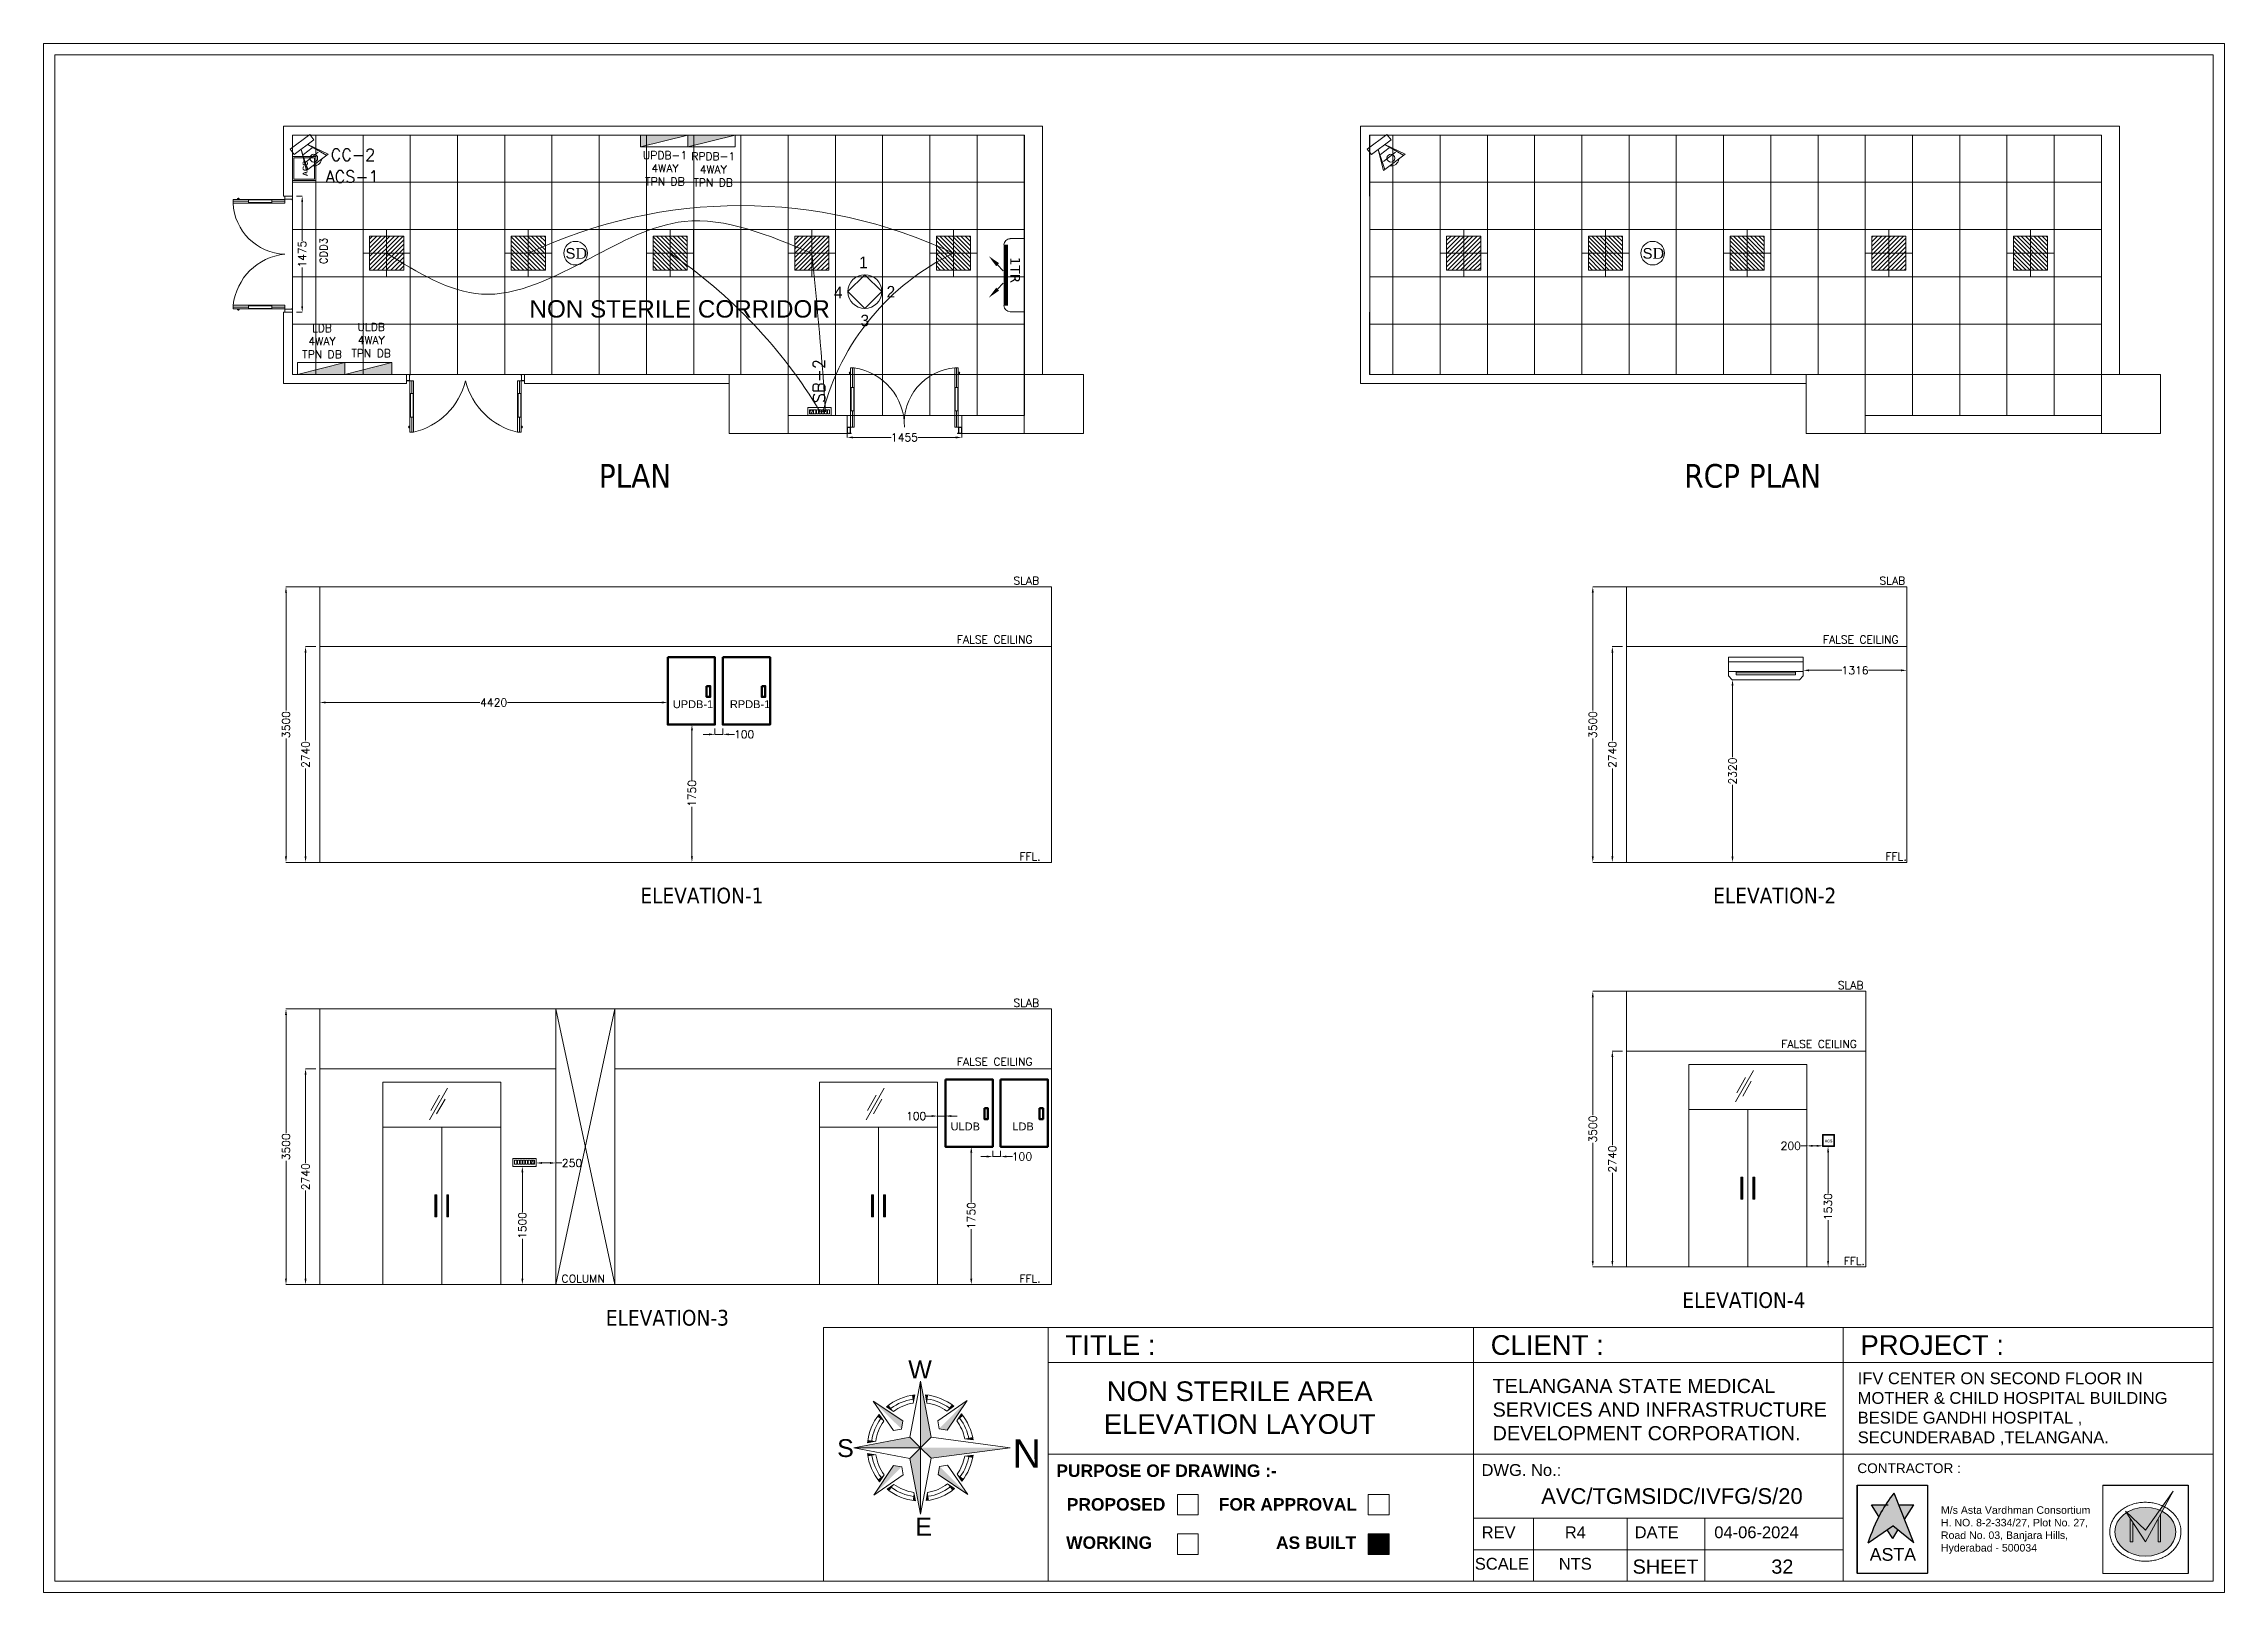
# Model space of a CAD drawing. Extents: x 3552052 to 4102982, y -707811 to -630695.
# Drawn here: x 4028604 to 4056304, y -702280 to -682611 of the extents above; entities that cross this region are included whole.
import ezdxf
from ezdxf.enums import TextEntityAlignment as Align

# ---------------------------------------------------------------- set-up
doc = ezdxf.new("R2010")
doc.units = 0
doc.header["$LTSCALE"] = 6
doc.header["$MEASUREMENT"] = 0
doc.linetypes.add('CONTINU', pattern=[0])
doc.linetypes.add('HIDDEN', pattern=[0.375, 0.25, -0.125])
doc.layers.get('0').update_dxf_attribs({"linetype": 'CONTINUOUS', "lineweight": 0})
doc.layers.get('Defpoints').update_dxf_attribs({"linetype": 'CONTINUOUS', "lineweight": 0})
for name, color, linetype, lineweight in [('0.0', 8, 'CONTINUOUS', 0), ('1200 Door', 144, 'CONTINUOUS', 0), ('COL', 5, 'CONTINUOUS', 0), ('D.F', 251, 'CONTINUOUS', 0), ('DIM', 7, 'CONTINUOUS', 0), ('Double Leaf Door', 4, 'CONTINUOUS', 0), ('ELE 36W EMERGENCY LIGHT', 5, 'CONTINUOUS', 0), ('ELE 36W LED LIGHT', 6, 'CONTINUOUS', 0), ('ELE-36W EMERGENCY  LED LIGHT', 7, 'CONTINUOUS', 0), ('ELE-36W LED LIGHT', 210, 'CONTINUOUS', 0), ('ELE-4M RAW P.SB', 40, 'CONTINUOUS', 0), ('ELE-4M UPS P.SB', 3, 'CONTINUOUS', 0), ('ELE-6M RAW P.SB', 40, 'HIDDEN', 0), ('ELE-CONDUIT', 5, 'CONTINUOUS', 30), ('ELE-LIGHTING WIRRING', 7, 'CONTINUOUS', 0), ('ELE-SOCKET NMBERING', 7, 'CONTINUOUS', 9), ('ELE. DB', 1, 'CONTINUOUS', 0), ('ELE.DB', 1, 'CONTINUOUS', 0), ('FA-BELOW SMOKE DERECTOR', 1, 'CONTINUOUS', 0), ('FA-FIRE TEXT', 7, 'CONTINUOUS', 0), ('formate text', 8, 'CONTINUOUS', 0), ('hatch', 252, 'CONTINUOUS', 0), ('HVAC', 3, 'CONTINUOUS', 15), ('HVAC_HI_WALL_1TR', 1, 'CONTINUOUS', 0), ('LIGHT', 2, 'CONTINUOUS', 0), ('LV-ACS', 30, 'CONTINUOUS', 0), ('LV.CC CEMARA', 66, 'CONTINUOUS', 0), ('M HVAC HIGH WALL UNIT', 3, 'CONTINUOUS', 0), ('MEP_HVAC_RA_DUCT', 1, 'CONTINUOUS', 0), ('MEP_HVAC_TEXT', 7, 'CONTINUOUS', 0), ('SECTION', 251, 'CONTINUOUS', 0), ('TEXT', 5, 'CONTINUOUS', 0), ('TITLE', 7, 'CONTINUOUS', 0), ('WALL', 8, 'CONTINUOUS', 0)]:
    doc.layers.add(name, color=color, linetype=linetype, lineweight=lineweight)
doc.layers.add('ELE-6A AC SOCKET', color=7, linetype='CONTINUOUS', lineweight=0, true_color=0x00ceb6)
doc.layers.add('ELE-LIGHTING WIRING', color=7, linetype='CONTINUOUS', lineweight=0, true_color=0x63d7b6)
doc.styles.add('Annotation', font='tahoma.ttf')
doc.styles.add('ARIAL', font='arial.ttf')
doc.styles.add('FORMATE', font='arialbd.ttf')
doc.styles.add('PDF Times New Roman', font='times.ttf')
doc.styles.add('ROMANS', font='romans.shx')
doc.styles.get("Standard").update_dxf_attribs({"font": 'SIMPLEX'})
doc.styles.add('style3', font='arialbd.ttf')
doc.styles.add('VERDANA', font='verdana.ttf')
doc.dimstyles.new('AEPL1', dxfattribs={"dimtxt": 100, "dimasz": 75, "dimexe": 1.25, "dimexo": 50, "dimtad": 0, "dimdec": 0, "dimtxsty": 'ROMANS', "dimcen": 2.5, "dimclrd": 7, "dimclre": 7, "dimadec": 0, "dimazin": 0, "dimtfac": 1, "dimtdec": 0, "dimtmove": 0, "dimatfit": 3, "dimfxl": 1, "dimlwd": 0, "dimlwe": 0, "dimarcsym": 0})

msp = doc.modelspace()

# ---------------------------------------------------------------- texts
at = {"ltscale": 0.1, "char_height": 136.805, "width": 184.566, "attachment_point": 5, "rotation": 0.1103}
for s, insert in [('\\pxqc;{\\F.shx.shx;\\H1.0669x;1}', (4039015.9, -685389.8)), ('\\pxqc;{\\F.shx.shx.shx.shx;\\H1.0669x;4}', (4038697.4, -685771.7)), ('\\pxqc;{\\F.shx.shx.shx;\\H1.0669x;2}', (4039366.3, -685761.9)), ('\\pxqc;{\\F.shx.shx.shx.shx;\\H1.0669x;3}', (4039034.6, -686128.2))]:
    msp.add_mtext(s, dxfattribs=dict(at, insert=insert))
at = {"width": 2697.906, "attachment_point": 3, "style": 'Annotation'}
for s, insert, char_height in [('\\pxql;PLAN', (4038355.4, -687950), 300), ('\\pxql;RCP PLAN', (4052142, -687950), 300), ('\\pxql;ELEVATION-1', (4038881.9, -693330.7), 200), ('\\pxql;ELEVATION-2', (4052508.7, -693330.7), 200), ('\\pxql;ELEVATION-4', (4052116.8, -698467.8), 200), ('\\pxql;ELEVATION-3', (4038442.9, -698692.5), 200)]:
    msp.add_mtext(s, dxfattribs=dict(at, insert=insert, char_height=char_height))
at = {"layer": '1200 Door', "color": 8, "linetype": 'ByBlock', "style": 'ROMANS'}
msp.add_text('CDD3', height=94.18, rotation=90, dxfattribs=at).set_placement((4032207.9, -685411.3, -35804.4))
at = {"layer": 'ELE-LIGHTING WIRRING', "color": 200, "linetype": 'CONTINU', "insert": (4038377.3, -687175.7), "char_height": 150, "width": 349.838, "attachment_point": 1, "rotation": 90, "style": 'ROMANS'}
msp.add_mtext('{\\C256;SB-2}', dxfattribs=at)
at = {"layer": 'ELE-SOCKET NMBERING', "color": 0, "char_height": 100.004, "width": 2358.602, "attachment_point": 1, "style": 'Annotation'}
for s, insert in [('{\\Fromans|c0;SLAB}', (4040923.1, -689381.8)), ('{\\Fromans|c0;SLAB}', (4051923.7, -689381.8)), ('{\\Fromans|c0;FALSE CEILING }', (4040204.9, -690129.1)), ('{\\Fromans|c0;FALSE CEILING }', (4051205.5, -690129.1)), ('{\\Fromans|c0;FFL.}', (4040998.3, -692884.2)), ('{\\Fromans|c0;FFL.}', (4051998.9, -692884.2)), ('{\\Fromans|c0;SLAB}', (4051394, -694518.9)), ('{\\Fromans|c0;SLAB}', (4040923.1, -694743.7)), ('{\\Fromans|c0;FALSE CEILING }', (4050675.8, -695266.2)), ('{\\Fromans|c0;FALSE CEILING }', (4040204.9, -695490.9)), ('{\\Fromans|c0;FFL.}', (4051469.2, -698021.3)), ('{\\Fromans|c0;COLUMN}', (4035183.2, -698246)), ('{\\Fromans|c0;FFL.}', (4040998.3, -698246))]:
    msp.add_mtext(s, dxfattribs=dict(at, insert=insert))
at = {"layer": 'ELE.DB', "color": 0, "char_height": 100, "attachment_point": 1}
for s, insert, width in [('\\pxqc;{\\Fromans|c0;UPDB-1 4WAY TPN DB}', (4036186.3, -683978.1), 620.822), ('\\pxqc;{\\Fromans|c0;RPDB-1 4WAY TPN DB}', (4036773.6, -683992.1), 671.872), ('\\pxqc;{\\Fromans|c0;LDB 4WAY TPN DB}', (4031804.2, -686174), 671.872), ('\\pxqc;{\\Fromans|c0;ULDB 4WAY TPN DB}', (4032454.4, -686159.9), 620.822)]:
    msp.add_mtext(s, dxfattribs=dict(at, insert=insert, width=width))
at = {"layer": 'FA-FIRE TEXT', "color": 200, "linetype": 'CONTINU', "char_height": 150, "width": 349.838, "attachment_point": 1, "style": 'ROMANS'}
for s, insert in [('{\\C256;CC-2}', (4032250.5, -683947.4)), ('{\\C256;ACS-1}', (4032185, -684224.3))]:
    msp.add_mtext(s, dxfattribs=dict(at, insert=insert))
at = {"layer": 'formate text', "color": 7, "lineweight": 15, "ltscale": 100, "style": 'style3'}
msp.add_text('PURPOSE OF DRAWING :-', height=158.21, dxfattribs=at).set_placement((4041468.3, -700813.8, -100))
at = {"layer": 'formate text', "color": 7, "lineweight": 15, "style": 'FORMATE'}
for s, p in [('PROPOSED ', (4042914.1, -701241.6, -100)), ('FOR APPROVAL', (4045286.8, -701241.6, -100)), ('WORKING', (4042684.7, -701727.7, -100)), ('AS BUILT', (4045277.1, -701727.7, -100))]:
    msp.add_text(s, height=158.21, dxfattribs=at).set_placement(p, align=Align.RIGHT)
at = {"layer": 'MEP_HVAC_TEXT', "color": 0, "insert": (4041008.2, -685652.2), "char_height": 125, "attachment_point": 3, "rotation": 269.99312, "style": 'VERDANA'}
msp.add_mtext_dynamic_manual_height_columns('{\\C256;1TR}', width=1718.699, gutter_width=750, heights=[0], dxfattribs=at)
at = {"layer": 'TEXT', "lineweight": 50, "ltscale": 10, "char_height": 100, "width": 405.606, "attachment_point": 1}
for s, insert in [('{\\fArial|b0|i0|c0|p34;\\C0;UPDB-1}', (4036596.8, -690950.6)), ('{\\fArial|b0|i0|c0|p34;\\C0;RPDB-1}', (4037321.5, -690950.6)), ('{\\fArial|b0|i0|c0|p34;\\C0;ULDB}', (4040124.8, -696312.5)), ('{\\fArial|b0|i0|c0|p34;\\C0;LDB}', (4040908.9, -696312.5))]:
    msp.add_mtext(s, dxfattribs=dict(at, insert=insert))
at = {"layer": 'TITLE', "color": 7, "style": 'ARIAL'}
for s, height, p in [('TITLE :', 250, (4041583.7, -699263.9)), ('CLIENT :', 250, (4046985.2, -699263.9)), ('PROJECT :', 250, (4051681, -699263.9)), ('W', 226.5, (4039587.2, -699561.5, 0)), ('S', 226.5, (4038683.9, -700561.1, 0)), ('DWG. No.:', 150, (4046868.5, -700801.4)), ('E', 226.5, (4039676.3, -701559.6, 0))]:
    msp.add_text(s, height=height, dxfattribs=at).set_placement(p)
at = {"layer": 'TITLE', "color": 5, "style": 'ARIAL'}
msp.add_text('N', height=357.2, rotation=180, dxfattribs=at).set_placement((4041272.4, -700338.6, 0))
at = {"layer": 'TITLE', "color": 7, "style": 'ARIAL'}
for s, height, p in [('REV', 150, (4047085.4, -701517)), ('R4', 150, (4048060.3, -701517)), ('DATE', 150, (4049092.9, -701517)), ('04-06-2024', 150, (4050361, -701517)), ('SCALE', 150, (4047126.8, -701917)), ('NTS', 150, (4048059.4, -701917)), ('SHEET', 180, (4049206.8, -701952.9)), ('32', 180, (4050689.5, -701952.9))]:
    msp.add_text(s, height=height, dxfattribs=at).set_placement(p, align=Align.MIDDLE_CENTER)
at = {"layer": 'TITLE', "color": 7, "attachment_point": 1, "style": 'ARIAL'}
for s, width, gutter_width, insert, char_height in [('\\pxqc;NON STERILE AREA ELEVATION LAYOUT', 4493.629, 10, (4041549.7, -699600.7), 250), ('{\\C256;TELANGANA STATE MEDICAL SERVICES AND INFRASTRUCTURE DEVELOPMENT CORPORATION.}', 4493.629, 10, (4047008.9, -699568.3), 180), ('\\pxql;IFV CENTER ON SECOND FLOOR IN MOTHER & CHILD HOSPITAL BUILDING BESIDE GANDHI HOSPITAL , SECUNDERABAD ,TELANGANA. ', 4493.629, 10, (4051647.1, -699486), 150), ('\\pxqc;AVC/TGMSIDC/IVFG/S/20', 5392.273, 12, (4046590.9, -700957.3), 200)]:
    msp.add_mtext_dynamic_manual_height_columns(s, width=width, gutter_width=gutter_width, heights=[0], dxfattribs=dict(at, insert=insert, char_height=char_height))
at = {"layer": 'WALL', "color": 8, "linetype": 'Continuous', "insert": (4036682.8, -685981.1), "char_height": 220.414, "width": 4941.395, "attachment_point": 5, "style": 'ARIAL'}
msp.add_mtext('NON STERILE CORRIDOR', dxfattribs=at)

# ---------------------------------------------------------------- blocks, each defined once
blk = doc.blocks.new('77')
at = {"layer": 'ELE-4M UPS P.SB', "color": 8, "linetype": 'ByBlock'}
for p, q in [((3576136, -664143), (3576136, -667183)), ((3576736, -664143), (3576736, -667183)), ((3577336, -664143), (3577336, -667183)), ((3577936, -664143), (3577936, -667183)), ((3578536, -664143), (3578536, -667183)), ((3579136, -664143), (3579136, -667183)), ((3579736, -664143), (3579736, -667183)), ((3580336, -664143), (3580336, -667183)), ((3580936, -664143), (3580936, -667183)), ((3581536, -664143), (3581536, -667183)), ((3582136, -664143), (3582136, -667703)), ((3582736, -664143), (3582736, -667703)), ((3583336, -664143), (3583336, -667703)), ((3583936, -664143), (3583936, -667703)), ((3584536, -664143), (3584536, -667703)), ((3575841, -664743), (3585136, -664743)), ((3575841, -665343), (3585136, -665343)), ((3575841, -665943), (3585136, -665943)), ((3575841, -666543), (3585136, -666543)), ((3575841, -667183), (3585136, -667183))]:
    blk.add_line(p, q, dxfattribs=at)
blk.add_lwpolyline([(3585136, -664143), (3575841, -664143), (3575841, -667183), (3582136, -667183), (3582136, -667703), (3585136, -667703)], close=True, dxfattribs=at)
blk = doc.blocks.new('UPS DB')
at = {"layer": 'hatch'}
h = blk.add_hatch(color=3, dxfattribs=at)
h.dxf.hatch_style = 1
h.paths.add_polyline_path([(0, -150), (600, -150), (600, 0)])
at = {"layer": 'ELE. DB', "color": 3}
blk.add_line((600, 0), (0, -150), dxfattribs=at)
blk.add_lwpolyline([(0, 0), (600, 0), (600, -150), (0, -150)], close=True, dxfattribs=at)
blk = doc.blocks.new('FREAWFRED')
at = {"layer": 'ELE.DB'}
h = blk.add_hatch(color=1, dxfattribs=at)
h.dxf.hatch_style = 1
h.paths.add_polyline_path([(150, 0), (150, 600), (0, 600)])
blk.add_line((0, 600), (150, 0), dxfattribs=at)
blk.add_lwpolyline([(0, 0), (0, 600), (150, 600), (150, 0)], close=True, dxfattribs=at)
blk = doc.blocks.new('CC CEMARA')
at = {"layer": 'LV.CC CEMARA', "linetype": 'ByBlock'}
for p, q in [((94, -242), (19, -67)), ((19, -67), (104, -231)), ((47, -104), (105, -35)), ((240, -67), (65, -12)), ((232, -76), (65, -12)), ((81, -159), (163, -62)), ((94, -242), (240, -67))]:
    blk.add_line(p, q, dxfattribs=at)
blk.add_lwpolyline([(111, 43), (66, 80), (-66, -80), (-22, -117)], close=True, dxfattribs=at)
blk.add_circle((133, -123), 32.9, dxfattribs=at)
blk.add_arc((132, -124), 66.7, 275.3702, 5.5412, dxfattribs=at)
blk = doc.blocks.new('*D786')
at = {"layer": 'Defpoints', "color": 0, "linetype": 'ByBlock', "transparency": 16777216}
for p in [(4038811, -687447), (4040266, -687447), (4040266, -687612)]:
    blk.add_point(p, dxfattribs=at)
at = {"layer": 'DIM', "color": 7, "linetype": 'ByBlock', "lineweight": 0, "transparency": 16777216}
for p, q in [((4038811, -687497), (4038811, -687614)), ((4040266, -687497), (4040266, -687614)), ((4038886, -687612), (4039369, -687612)), ((4040191, -687612), (4039708, -687612))]:
    blk.add_line(p, q, dxfattribs=at)
at = {"layer": 'DIM', "color": 7, "linetype": 'ByBlock', "transparency": 16777216}
for points in [[(4038886, -687600), (4038886, -687625), (4038811, -687612)], [(4040191, -687600), (4040191, -687625), (4040266, -687612)]]:
    blk.add_solid(points, dxfattribs=at)
at = {"layer": 'DIM', "color": 0, "linetype": 'ByBlock', "transparency": 16777216, "insert": (4039538, -687612), "char_height": 100, "attachment_point": 5, "style": 'ROMANS'}
blk.add_mtext('1455', dxfattribs=at)
blk = doc.blocks.new('1800x80')
at = {"layer": 'Double Leaf Door'}
for points in [[(101770, -25418), (101775, -25418), (101775, -25121), (101770, -25121)], [(101814, -25121), (101809, -25121), (101809, -25418), (101814, -25418)], [(103113, -25121), (103118, -25121), (103118, -25418), (103113, -25418)], [(103157, -25418), (103152, -25418), (103152, -25121), (103157, -25121)]]:
    blk.add_hatch(color=6, dxfattribs=at).paths.add_polyline_path(points)
at = {"layer": 'Double Leaf Door', "color": 8}
for p, q in [((101770, -25582), (101770, -24928)), ((101770, -24928), (101814, -24928)), ((101792, -25121), (101792, -24928)), ((101814, -24928), (101814, -25582)), ((103157, -24928), (103113, -24928)), ((103113, -24928), (103113, -25582)), ((103135, -25121), (103135, -24928)), ((103157, -25582), (103157, -24928)), ((101756, -24985), (101756, -25003)), ((101770, -24983), (101758, -24983)), ((101758, -25005), (101770, -25005)), ((101770, -24983), (101770, -25005)), ((103157, -24983), (103169, -24983)), ((103157, -24983), (103157, -25005)), ((103169, -25005), (103157, -25005)), ((103171, -24985), (103171, -25003)), ((101792, -25582), (101792, -25418)), ((103135, -25582), (103135, -25418)), ((101726, -25582), (101726, -25682)), ((101766, -25582), (101726, -25582)), ((101726, -25682), (101766, -25682)), ((101728, -25584), (101728, -25680)), ((101764, -25584), (101728, -25584)), ((101728, -25680), (101766, -25680)), ((101764, -25679), (101764, -25584)), ((101776, -25679), (101764, -25679)), ((101766, -25677), (101766, -25582)), ((101778, -25677), (101766, -25677)), ((101766, -25680), (101776, -25680)), ((101766, -25682), (101778, -25682)), ((101814, -25582), (101770, -25582)), ((101776, -25680), (101776, -25679)), ((101778, -25682), (101778, -25677)), ((103113, -25582), (103157, -25582)), ((103149, -25682), (103149, -25677)), ((103149, -25677), (103161, -25677)), ((103161, -25682), (103149, -25682)), ((103151, -25680), (103151, -25679)), ((103151, -25679), (103163, -25679)), ((103161, -25680), (103151, -25680)), ((103161, -25677), (103161, -25582)), ((103161, -25582), (103201, -25582)), ((103199, -25680), (103161, -25680)), ((103201, -25682), (103161, -25682)), ((103163, -25679), (103163, -25584)), ((103163, -25584), (103199, -25584)), ((103199, -25584), (103199, -25680)), ((103201, -25582), (103201, -25682))]:
    blk.add_line(p, q, dxfattribs=at)
at = {"layer": 'Double Leaf Door', "color": 6}
for p, q in [((101814, -25121), (101770, -25121)), ((101770, -25121), (101770, -25418)), ((101775, -25418), (101775, -25121)), ((101809, -25418), (101809, -25121)), ((101814, -25418), (101814, -25121)), ((103113, -25418), (103113, -25121)), ((103113, -25121), (103157, -25121)), ((103118, -25418), (103118, -25121)), ((103152, -25418), (103152, -25121)), ((103157, -25121), (103157, -25418)), ((101770, -25418), (101814, -25418)), ((103157, -25418), (103113, -25418))]:
    blk.add_line(p, q, dxfattribs=at)
at = {"layer": 'Double Leaf Door', "color": 6, "ltscale": 100}
for p, q in [((101809, -25121), (101809, -25418)), ((103118, -25121), (103118, -25418))]:
    blk.add_line(p, q, dxfattribs=at)
at = {"layer": 'Double Leaf Door', "color": 6}
for points in [[(101770, -25121), (101770, -25418), (101775, -25418), (101775, -25121), (101770, -25121)], [(101814, -25121), (101814, -25418), (101809, -25418), (101809, -25121), (101814, -25121)], [(103113, -25121), (103113, -25418), (103118, -25418), (103118, -25121), (103113, -25121)], [(103157, -25121), (103157, -25418), (103152, -25418), (103152, -25121), (103157, -25121)]]:
    blk.add_lwpolyline(points, dxfattribs=at)
at = {"layer": 'Double Leaf Door', "ltscale": 5000}
for points in [[(101770, -25121), (101770, -25418), (101775, -25418), (101775, -25121), (101770, -25121)], [(103157, -25121), (103157, -25418), (103152, -25418), (103152, -25121), (103157, -25121)]]:
    blk.add_lwpolyline(points, dxfattribs=at)
at = {"layer": 'Double Leaf Door', "color": 8}
for centre, radius, start, end in [((101732, -25659), 736, 6.0142, 83.5863), ((103143, -25607), 680, 92.5046, 177.8949), ((101756, -24994), 3.72, 90, 270), ((101758, -24985), 1.98, 90, 180), ((101758, -25003), 1.98, 180, 270), ((103169, -24985), 1.98, 0, 90), ((103169, -25003), 1.98, 270, 0), ((103171, -24994), 3.72, 270, 90)]:
    blk.add_arc(centre, radius, start, end, dxfattribs=at)
blk = doc.blocks.new('*D787')
at = {"layer": 'Defpoints', "color": 0, "linetype": 'ByBlock', "transparency": 16777216}
for p in [(4031766, -684547), (4031889, -684547), (4031766, -686022)]:
    blk.add_point(p, dxfattribs=at)
at = {"layer": 'DIM', "color": 7, "linetype": 'ByBlock', "lineweight": 0, "transparency": 16777216}
for p, q in [((4031816, -684547), (4031890, -684547)), ((4031889, -684622), (4031889, -685115)), ((4031889, -685947), (4031889, -685454)), ((4031816, -686022), (4031890, -686022))]:
    blk.add_line(p, q, dxfattribs=at)
at = {"layer": 'DIM', "color": 7, "linetype": 'ByBlock', "transparency": 16777216}
for points in [[(4031876, -684622), (4031901, -684622), (4031889, -684547)], [(4031876, -685947), (4031901, -685947), (4031889, -686022)]]:
    blk.add_solid(points, dxfattribs=at)
at = {"layer": 'DIM', "color": 0, "linetype": 'ByBlock', "transparency": 16777216, "insert": (4031889, -685285), "char_height": 100, "attachment_point": 5, "rotation": 90, "style": 'ROMANS'}
blk.add_mtext('1475', dxfattribs=at)
blk = doc.blocks.new('2000x80')
at = {"layer": 'Double Leaf Door'}
for points in [[(104210, -25358), (104215, -25358), (104215, -25061), (104210, -25061)], [(104254, -25061), (104249, -25061), (104249, -25358), (104254, -25358)], [(105533, -25061), (105538, -25061), (105538, -25358), (105533, -25358)], [(105577, -25358), (105572, -25358), (105572, -25061), (105577, -25061)]]:
    blk.add_hatch(color=6, dxfattribs=at).paths.add_polyline_path(points)
at = {"layer": 'Double Leaf Door', "color": 8}
for p, q in [((104196, -24871), (104196, -24888)), ((104210, -24869), (104198, -24869)), ((104198, -24890), (104210, -24890)), ((104210, -25567), (104210, -24813)), ((104210, -24813), (104254, -24813)), ((104210, -24869), (104210, -24890)), ((104232, -25061), (104232, -24813)), ((104254, -24813), (104254, -25567)), ((105577, -24813), (105533, -24813)), ((105533, -24813), (105533, -25567)), ((105555, -25061), (105555, -24813)), ((105577, -25567), (105577, -24813)), ((105577, -24869), (105589, -24869)), ((105577, -24869), (105577, -24890)), ((105589, -24890), (105577, -24890)), ((105591, -24871), (105591, -24888)), ((104232, -25567), (104232, -25358)), ((105555, -25567), (105555, -25358)), ((104166, -25567), (104166, -25647)), ((104206, -25567), (104166, -25567)), ((104166, -25647), (104206, -25647)), ((104168, -25569), (104168, -25645)), ((104204, -25569), (104168, -25569)), ((104168, -25645), (104206, -25645)), ((104204, -25644), (104204, -25569)), ((104216, -25644), (104204, -25644)), ((104206, -25642), (104206, -25567)), ((104218, -25642), (104206, -25642)), ((104206, -25645), (104216, -25645)), ((104206, -25647), (104218, -25647)), ((104254, -25567), (104210, -25567)), ((104216, -25645), (104216, -25644)), ((104218, -25647), (104218, -25642)), ((105533, -25567), (105577, -25567)), ((105569, -25647), (105569, -25642)), ((105569, -25642), (105581, -25642)), ((105581, -25647), (105569, -25647)), ((105571, -25645), (105571, -25644)), ((105571, -25644), (105583, -25644)), ((105581, -25645), (105571, -25645)), ((105581, -25642), (105581, -25567)), ((105581, -25567), (105621, -25567)), ((105619, -25645), (105581, -25645)), ((105621, -25647), (105581, -25647)), ((105583, -25644), (105583, -25569)), ((105583, -25569), (105619, -25569)), ((105619, -25569), (105619, -25645)), ((105621, -25567), (105621, -25647))]:
    blk.add_line(p, q, dxfattribs=at)
at = {"layer": 'Double Leaf Door', "color": 6}
for p, q in [((104254, -25061), (104210, -25061)), ((104210, -25061), (104210, -25358)), ((104215, -25358), (104215, -25061)), ((104249, -25358), (104249, -25061)), ((104254, -25358), (104254, -25061)), ((105533, -25358), (105533, -25061)), ((105533, -25061), (105577, -25061)), ((105538, -25358), (105538, -25061)), ((105572, -25358), (105572, -25061)), ((105577, -25061), (105577, -25358)), ((104210, -25358), (104254, -25358)), ((105577, -25358), (105533, -25358))]:
    blk.add_line(p, q, dxfattribs=at)
at = {"layer": 'Double Leaf Door', "color": 6, "ltscale": 100}
for p, q in [((104249, -25061), (104249, -25358)), ((105538, -25061), (105538, -25358))]:
    blk.add_line(p, q, dxfattribs=at)
at = {"layer": 'Double Leaf Door', "color": 6}
for points in [[(104210, -25061), (104210, -25358), (104215, -25358), (104215, -25061), (104210, -25061)], [(104254, -25061), (104254, -25358), (104249, -25358), (104249, -25061), (104254, -25061)], [(105533, -25061), (105533, -25358), (105538, -25358), (105538, -25061), (105533, -25061)], [(105577, -25061), (105577, -25358), (105572, -25358), (105572, -25061), (105577, -25061)]]:
    blk.add_lwpolyline(points, dxfattribs=at)
at = {"layer": 'Double Leaf Door', "ltscale": 5000}
for points in [[(104210, -25061), (104210, -25358), (104215, -25358), (104215, -25061), (104210, -25061)], [(105577, -25061), (105577, -25358), (105572, -25358), (105572, -25061), (105577, -25061)]]:
    blk.add_lwpolyline(points, dxfattribs=at)
at = {"layer": 'Double Leaf Door', "color": 8}
for centre, radius, start, end in [((104196, -24880), 3.72, 90, 270), ((104198, -24871), 1.98, 90, 180), ((104198, -24888), 1.98, 180, 270), ((104144, -25555), 750, 359.0321, 81.5724), ((105589, -25509), 698, 94.5944, 184.8011), ((105589, -24871), 1.98, 0, 90), ((105589, -24888), 1.98, 270, 0), ((105591, -24880), 3.72, 270, 90)]:
    blk.add_arc(centre, radius, start, end, dxfattribs=at)
blk = doc.blocks.new('1500x80')
at = {"layer": 'Double Leaf Door'}
for points in [[(99336, -25418), (99341, -25418), (99341, -25121), (99336, -25121)], [(99380, -25121), (99375, -25121), (99375, -25418), (99380, -25418)], [(100704, -25121), (100709, -25121), (100709, -25418), (100704, -25418)], [(100748, -25418), (100743, -25418), (100743, -25121), (100748, -25121)]]:
    blk.add_hatch(color=6, dxfattribs=at).paths.add_polyline_path(points)
at = {"layer": 'Double Leaf Door', "color": 8}
for p, q in [((99336, -25582), (99336, -24928)), ((99336, -24928), (99380, -24928)), ((99358, -25121), (99358, -24928)), ((99380, -24928), (99380, -25582)), ((100748, -24928), (100704, -24928)), ((100704, -24928), (100704, -25582)), ((100726, -25121), (100726, -24928)), ((100748, -25582), (100748, -24928)), ((99322, -24985), (99322, -25003)), ((99336, -24983), (99324, -24983)), ((99324, -25005), (99336, -25005)), ((99336, -24983), (99336, -25005)), ((100748, -24983), (100760, -24983)), ((100748, -24983), (100748, -25005)), ((100760, -25005), (100748, -25005)), ((100762, -24985), (100762, -25003)), ((99358, -25582), (99358, -25418)), ((100726, -25582), (100726, -25418)), ((99292, -25582), (99292, -25662)), ((99332, -25582), (99292, -25582)), ((99292, -25662), (99332, -25662)), ((99294, -25584), (99294, -25660)), ((99330, -25584), (99294, -25584)), ((99294, -25660), (99332, -25660)), ((99330, -25659), (99330, -25584)), ((99342, -25659), (99330, -25659)), ((99332, -25657), (99332, -25582)), ((99344, -25657), (99332, -25657)), ((99332, -25660), (99342, -25660)), ((99332, -25662), (99344, -25662)), ((99380, -25582), (99336, -25582)), ((99342, -25660), (99342, -25659)), ((99344, -25662), (99344, -25657)), ((100704, -25582), (100748, -25582)), ((100740, -25662), (100740, -25657)), ((100740, -25657), (100752, -25657)), ((100752, -25662), (100740, -25662)), ((100742, -25660), (100742, -25659)), ((100742, -25659), (100754, -25659)), ((100752, -25660), (100742, -25660)), ((100752, -25657), (100752, -25582)), ((100752, -25582), (100792, -25582)), ((100790, -25660), (100752, -25660)), ((100792, -25662), (100752, -25662)), ((100754, -25659), (100754, -25584)), ((100754, -25584), (100790, -25584)), ((100790, -25584), (100790, -25660)), ((100792, -25582), (100792, -25662))]:
    blk.add_line(p, q, dxfattribs=at)
at = {"layer": 'Double Leaf Door', "color": 6}
for p, q in [((99380, -25121), (99336, -25121)), ((99336, -25121), (99336, -25418)), ((99341, -25418), (99341, -25121)), ((99375, -25418), (99375, -25121)), ((99380, -25418), (99380, -25121)), ((100704, -25418), (100704, -25121)), ((100704, -25121), (100748, -25121)), ((100709, -25418), (100709, -25121)), ((100743, -25418), (100743, -25121)), ((100748, -25121), (100748, -25418)), ((99336, -25418), (99380, -25418)), ((100748, -25418), (100704, -25418))]:
    blk.add_line(p, q, dxfattribs=at)
at = {"layer": 'Double Leaf Door', "color": 6, "ltscale": 100}
for p, q in [((99375, -25121), (99375, -25418)), ((100709, -25121), (100709, -25418))]:
    blk.add_line(p, q, dxfattribs=at)
at = {"layer": 'Double Leaf Door', "color": 6}
for points in [[(99336, -25121), (99336, -25418), (99341, -25418), (99341, -25121), (99336, -25121)], [(99380, -25121), (99380, -25418), (99375, -25418), (99375, -25121), (99380, -25121)], [(100704, -25121), (100704, -25418), (100709, -25418), (100709, -25121), (100704, -25121)], [(100748, -25121), (100748, -25418), (100743, -25418), (100743, -25121), (100748, -25121)]]:
    blk.add_lwpolyline(points, dxfattribs=at)
at = {"layer": 'Double Leaf Door', "ltscale": 5000}
for points in [[(99336, -25121), (99336, -25418), (99341, -25418), (99341, -25121), (99336, -25121)], [(100748, -25121), (100748, -25418), (100743, -25418), (100743, -25121), (100748, -25121)]]:
    blk.add_lwpolyline(points, dxfattribs=at)
at = {"layer": 'Double Leaf Door', "color": 8}
for centre, radius, start, end in [((99176, -25796), 892, 13.906, 76.7864), ((100908, -25796), 892, 103.2136, 166.094), ((99322, -24994), 3.72, 90, 270), ((99324, -24985), 1.98, 90, 180), ((99324, -25003), 1.98, 180, 270), ((100760, -24985), 1.98, 0, 90), ((100760, -25003), 1.98, 270, 0), ((100762, -24994), 3.72, 270, 90)]:
    blk.add_arc(centre, radius, start, end, dxfattribs=at)
blk = doc.blocks.new('HI WALL SPLIT AC UNIT 1TR')
at = {"layer": 'M HVAC HIGH WALL UNIT', "color": 1, "lineweight": 5}
for p, q in [((1294404, -128752), (1294404, -129681)), ((1294404, -128752), (1294584, -128752)), ((1294662, -128831), (1294662, -129602)), ((1294404, -129681), (1294584, -129681))]:
    blk.add_line(p, q, dxfattribs=at)
at = {"layer": 'M HVAC HIGH WALL UNIT', "color": 8, "lineweight": 5}
for p, q in [((1294616, -128831), (1294616, -129602)), ((1294625, -128831), (1294625, -129602)), ((1294637, -128831), (1294637, -129602)), ((1294646, -128831), (1294646, -129602)), ((1294655, -128831), (1294655, -129602))]:
    blk.add_line(p, q, dxfattribs=at)
at = {"layer": 'M HVAC HIGH WALL UNIT', "color": 7, "lineweight": 5}
for p, q in [((1294743, -129040), (1294674, -129117)), ((1294743, -129350), (1294674, -129272))]:
    blk.add_line(p, q, dxfattribs=at)
at = {"layer": 'M HVAC HIGH WALL UNIT', "color": 1, "lineweight": 5}
for centre, start, end in [((1294584, -128831), 0, 90), ((1294584, -129602), 270, 0)]:
    blk.add_arc(centre, 78.8, start, end, dxfattribs=at)
at = {"layer": 'M HVAC HIGH WALL UNIT', "color": 7, "lineweight": 5}
for points in [[(1294761, -129059), (1294725, -129021), (1294856, -128931)], [(1294761, -129331), (1294725, -129369), (1294856, -129459)]]:
    blk.add_solid(points, dxfattribs=at)
blk = doc.blocks.new('light300x600')
at = {"layer": 'ELE-36W LED LIGHT', "lineweight": 0}
for p, q in [((918215, -78407), (918215, -79007)), ((918815, -78407), (918215, -78407)), ((918298, -78491), (918299, -78491)), ((918298, -78544), (918352, -78491)), ((918298, -78597), (918405, -78491)), ((918298, -78650), (918458, -78491)), ((918298, -78703), (918511, -78491)), ((918298, -78756), (918564, -78491)), ((918298, -78809), (918617, -78491)), ((918298, -78862), (918670, -78491)), ((918298, -78916), (918723, -78491)), ((918298, -78491), (918298, -78924)), ((918731, -78491), (918298, -78491)), ((918343, -78924), (918731, -78536)), ((918396, -78924), (918731, -78589)), ((918449, -78924), (918731, -78642)), ((918515, -78407), (918515, -79007)), ((918731, -78924), (918731, -78491)), ((918815, -79007), (918815, -78407)), ((918215, -78707), (918815, -78707)), ((918298, -78924), (918731, -78924)), ((918502, -78924), (918731, -78695)), ((918555, -78924), (918731, -78748)), ((918608, -78924), (918731, -78801)), ((918661, -78924), (918731, -78854)), ((918714, -78924), (918731, -78907)), ((918215, -79007), (918815, -79007))]:
    blk.add_line(p, q, dxfattribs=at)
blk = doc.blocks.new('ELE.EMERGENCY 40W LED LIGHT')
at = {"layer": 'ELE-36W EMERGENCY  LED LIGHT'}
h = blk.add_hatch(dxfattribs=at)
h.set_pattern_fill('ANSI31', color=5, scale=300, style=0)
h.paths.add_polyline_path([(-208, -208), (-208, 208), (208, 208), (208, -208)])
for p, q in [((0, 288), (0, -288)), ((-288, 0), (288, 0))]:
    blk.add_line(p, q, dxfattribs=at)
for points in [[(-288, -288), (-288, 288), (288, 288), (288, -288)], [(-208, -208), (-208, 208), (208, 208), (208, -208)]]:
    blk.add_lwpolyline(points, close=True, dxfattribs=at)
blk = doc.blocks.new('FFFF5')
at = {"layer": 'ELE-4M RAW P.SB', "color": 40, "ltscale": 10}
for p, q in [((3582624, -692258), (3582670, -692258)), ((3582624, -692310), (3582624, -692258)), ((3582670, -692310), (3582624, -692310)), ((3582670, -692258), (3582670, -692310))]:
    blk.add_line(p, q, dxfattribs=at)
for points in [[(3582604, -692230), (3582900, -692230), (3582900, -692330), (3582604, -692330)], [(3582678, -692258), (3582705, -692258), (3582705, -692310), (3582678, -692310)], [(3582713, -692258), (3582740, -692258), (3582740, -692310), (3582713, -692310)], [(3582748, -692258), (3582774, -692258), (3582774, -692310), (3582748, -692310)], [(3582782, -692258), (3582809, -692258), (3582809, -692310), (3582782, -692310)]]:
    blk.add_lwpolyline(points, close=True, dxfattribs=at)
for centre, radius, start, end in [((3582634, -692274), 3.1, 87.49, 354.7311), ((3582636, -692272), 2.5, 284.9049, 157.3162), ((3582647, -692297), 3.6, 127.1584, 52.8416), ((3582647, -692293), 2.29, 341.4031, 198.5969), ((3582658, -692272), 2.5, 22.6838, 255.0951), ((3582660, -692274), 3.1, 185.2689, 92.51)]:
    blk.add_arc(centre, radius, start, end, dxfattribs=at)
at = {"layer": 'ELE-6M RAW P.SB', "color": 3, "linetype": 'ByBlock'}
for points in [[(3582817, -692258), (3582844, -692258), (3582844, -692310), (3582817, -692310)], [(3582852, -692258), (3582878, -692258), (3582878, -692310), (3582852, -692310)]]:
    blk.add_lwpolyline(points, close=True, dxfattribs=at)
blk = doc.blocks.new('ACS')
at = {"layer": 'LV-ACS'}
for points in [[(-346, 0), (346, 0), (346, -681), (-346, -681)], [(-306, -40), (306, -40), (306, -641), (-306, -641)]]:
    blk.add_lwpolyline(points, close=True, dxfattribs=at)
at = {"layer": 'LV-ACS', "color": 0, "insert": (-224, -295), "char_height": 150, "width": 1536.56, "attachment_point": 1}
blk.add_mtext('{\\fArial|b1|i0|c0|p34;ACS}', dxfattribs=at)
blk = doc.blocks.new('SMOKE DETECTOR')
at = {"layer": 'FA-BELOW SMOKE DERECTOR', "color": 7}
blk.add_circle((931029, -118294), 166, dxfattribs=at)
at = {"layer": 'FA-BELOW SMOKE DERECTOR', "insert": (930887, -118373), "char_height": 150, "attachment_point": 7, "style": 'PDF Times New Roman'}
blk.add_mtext('{\\fArial|b0|i0|c0|p34;S}D', dxfattribs=at)
blk = doc.blocks.new('*D788')
at = {"layer": 'Defpoints', "color": 0, "linetype": 'ByBlock', "transparency": 16777216}
for p in [(4031931, -690269), (4032111, -690269), (4032311, -693009)]:
    blk.add_point(p, dxfattribs=at)
at = {"layer": 'ELE-4M UPS P.SB', "color": 7, "linetype": 'ByBlock', "lineweight": 0, "transparency": 16777216}
for p, q in [((4032061, -690269), (4031930, -690269)), ((4031931, -690344), (4031931, -691462)), ((4031931, -692934), (4031931, -691816)), ((4032261, -693009), (4031930, -693009))]:
    blk.add_line(p, q, dxfattribs=at)
at = {"layer": 'ELE-4M UPS P.SB', "color": 7, "linetype": 'ByBlock', "transparency": 16777216}
for points in [[(4031919, -690344), (4031944, -690344), (4031931, -690269)], [(4031919, -692934), (4031944, -692934), (4031931, -693009)]]:
    blk.add_solid(points, dxfattribs=at)
at = {"layer": 'ELE-4M UPS P.SB', "color": 0, "linetype": 'ByBlock', "transparency": 16777216, "insert": (4031931, -691639), "char_height": 100, "attachment_point": 5, "rotation": 90, "style": 'ROMANS'}
blk.add_mtext('2740', dxfattribs=at)
blk = doc.blocks.new('*D789')
at = {"layer": 'Defpoints', "color": 0, "linetype": 'ByBlock', "transparency": 16777216}
for p in [(4031683, -689509), (4032357, -689509), (4032311, -693009)]:
    blk.add_point(p, dxfattribs=at)
at = {"layer": 'ELE-4M UPS P.SB', "color": 7, "linetype": 'ByBlock', "lineweight": 0, "transparency": 16777216}
for p, q in [((4032307, -689509), (4031681, -689509)), ((4031683, -689584), (4031683, -691082)), ((4031683, -692934), (4031683, -691436)), ((4032261, -693009), (4031681, -693009))]:
    blk.add_line(p, q, dxfattribs=at)
at = {"layer": 'ELE-4M UPS P.SB', "color": 7, "linetype": 'ByBlock', "transparency": 16777216}
for points in [[(4031670, -689584), (4031695, -689584), (4031683, -689509)], [(4031670, -692934), (4031695, -692934), (4031683, -693009)]]:
    blk.add_solid(points, dxfattribs=at)
at = {"layer": 'ELE-4M UPS P.SB', "color": 0, "linetype": 'ByBlock', "transparency": 16777216, "insert": (4031683, -691259), "char_height": 100, "attachment_point": 5, "rotation": 90, "style": 'ROMANS'}
blk.add_mtext('3500', dxfattribs=at)
blk = doc.blocks.new('TTTT')
at = {"layer": 'ELE.DB', "color": 3, "lineweight": 50, "ltscale": 10}
for points in [[(3961691, -723386), (3962291, -723386), (3962291, -724241), (3961691, -724241)], [(3962185, -723751), (3962231, -723751), (3962231, -723889), (3962185, -723889)]]:
    blk.add_lwpolyline(points, close=True, dxfattribs=at)
blk = doc.blocks.new('TTTT44')
at = {"layer": 'ELE-CONDUIT', "color": 1, "lineweight": 50, "ltscale": 10}
for points in [[(3962418, -723386), (3963018, -723386), (3963018, -724241), (3962418, -724241)], [(3962912, -723751), (3962958, -723751), (3962958, -723889), (3962912, -723889)]]:
    blk.add_lwpolyline(points, close=True, dxfattribs=at)
blk = doc.blocks.new('*D790')
at = {"layer": 'Defpoints', "color": 0, "linetype": 'ByBlock', "transparency": 16777216}
for p in [(4036831, -691259), (4036831, -693009), (4036839, -693009)]:
    blk.add_point(p, dxfattribs=at)
at = {"layer": 'ELE-6A AC SOCKET', "color": 7, "linetype": 'ByBlock', "lineweight": 0, "transparency": 16777216}
for p, q in [((4036839, -691334), (4036839, -691965)), ((4036881, -691259), (4036840, -691259)), ((4036839, -692934), (4036839, -692304)), ((4036881, -693009), (4036840, -693009))]:
    blk.add_line(p, q, dxfattribs=at)
at = {"layer": 'ELE-6A AC SOCKET', "color": 7, "linetype": 'ByBlock', "transparency": 16777216}
for points in [[(4036827, -691334), (4036852, -691334), (4036839, -691259)], [(4036827, -692934), (4036852, -692934), (4036839, -693009)]]:
    blk.add_solid(points, dxfattribs=at)
at = {"layer": 'ELE-6A AC SOCKET', "color": 0, "linetype": 'ByBlock', "transparency": 16777216, "insert": (4036839, -692134), "char_height": 100, "attachment_point": 5, "rotation": 90, "style": 'ROMANS'}
blk.add_mtext('1750', dxfattribs=at)
blk = doc.blocks.new('*D791')
at = {"layer": 'Defpoints', "color": 0, "linetype": 'ByBlock', "transparency": 16777216}
for p in [(4036531, -690832), (4032111, -690915), (4032111, -690978)]:
    blk.add_point(p, dxfattribs=at)
at = {"layer": 'ELE-6A AC SOCKET', "color": 7, "linetype": 'ByBlock', "lineweight": 0, "transparency": 16777216}
for p, q in [((4032111, -690965), (4032111, -690979)), ((4032186, -690978), (4034145, -690978)), ((4036456, -690978), (4034498, -690978)), ((4036531, -690882), (4036531, -690979))]:
    blk.add_line(p, q, dxfattribs=at)
at = {"layer": 'ELE-6A AC SOCKET', "color": 7, "linetype": 'ByBlock', "transparency": 16777216}
for points in [[(4032186, -690966), (4032186, -690991), (4032111, -690978)], [(4036456, -690966), (4036456, -690991), (4036531, -690978)]]:
    blk.add_solid(points, dxfattribs=at)
at = {"layer": 'ELE-6A AC SOCKET', "color": 0, "linetype": 'ByBlock', "transparency": 16777216, "insert": (4034321, -690978), "char_height": 100, "attachment_point": 5, "style": 'ROMANS'}
blk.add_mtext('4420', dxfattribs=at)
blk = doc.blocks.new('*D792')
at = {"layer": 'Defpoints', "color": 0, "linetype": 'ByBlock', "transparency": 16777216}
for p in [(4037131, -691259), (4037231, -691259), (4037231, -691383)]:
    blk.add_point(p, dxfattribs=at)
at = {"layer": 'ELE-6A AC SOCKET', "color": 7, "linetype": 'ByBlock', "lineweight": 0, "transparency": 16777216}
for p, q in [((4037056, -691383), (4036981, -691383)), ((4037131, -691309), (4037131, -691385)), ((4037131, -691383), (4037231, -691383)), ((4037231, -691309), (4037231, -691385)), ((4037306, -691383), (4037381, -691383))]:
    blk.add_line(p, q, dxfattribs=at)
at = {"layer": 'ELE-6A AC SOCKET', "color": 7, "linetype": 'ByBlock', "transparency": 16777216}
for points in [[(4037056, -691371), (4037056, -691396), (4037131, -691383)], [(4037306, -691371), (4037306, -691396), (4037231, -691383)]]:
    blk.add_solid(points, dxfattribs=at)
at = {"layer": 'ELE-6A AC SOCKET', "color": 0, "linetype": 'ByBlock', "transparency": 16777216, "insert": (4037503, -691383), "char_height": 100, "attachment_point": 5, "style": 'ROMANS'}
blk.add_mtext('100', dxfattribs=at)
blk = doc.blocks.new('*D793')
at = {"layer": 'Defpoints', "color": 0, "linetype": 'ByBlock', "transparency": 16777216}
for p in [(4048530, -690269), (4048711, -690269), (4048910, -693009)]:
    blk.add_point(p, dxfattribs=at)
at = {"layer": 'ELE-4M UPS P.SB', "color": 7, "linetype": 'ByBlock', "lineweight": 0, "transparency": 16777216}
for p, q in [((4048661, -690269), (4048529, -690269)), ((4048530, -690344), (4048530, -691462)), ((4048530, -692934), (4048530, -691816)), ((4048860, -693009), (4048529, -693009))]:
    blk.add_line(p, q, dxfattribs=at)
at = {"layer": 'ELE-4M UPS P.SB', "color": 7, "linetype": 'ByBlock', "transparency": 16777216}
for points in [[(4048518, -690344), (4048543, -690344), (4048530, -690269)], [(4048518, -692934), (4048543, -692934), (4048530, -693009)]]:
    blk.add_solid(points, dxfattribs=at)
at = {"layer": 'ELE-4M UPS P.SB', "color": 0, "linetype": 'ByBlock', "transparency": 16777216, "insert": (4048530, -691639), "char_height": 100, "attachment_point": 5, "rotation": 90, "style": 'ROMANS'}
blk.add_mtext('2740', dxfattribs=at)
blk = doc.blocks.new('*D794')
at = {"layer": 'Defpoints', "color": 0, "linetype": 'ByBlock', "transparency": 16777216}
for p in [(4048282, -689509), (4048957, -689509), (4048910, -693009)]:
    blk.add_point(p, dxfattribs=at)
at = {"layer": 'ELE-4M UPS P.SB', "color": 7, "linetype": 'ByBlock', "lineweight": 0, "transparency": 16777216}
for p, q in [((4048907, -689509), (4048281, -689509)), ((4048282, -689584), (4048282, -691082)), ((4048282, -692934), (4048282, -691436)), ((4048860, -693009), (4048281, -693009))]:
    blk.add_line(p, q, dxfattribs=at)
at = {"layer": 'ELE-4M UPS P.SB', "color": 7, "linetype": 'ByBlock', "transparency": 16777216}
for points in [[(4048269, -689584), (4048294, -689584), (4048282, -689509)], [(4048269, -692934), (4048294, -692934), (4048282, -693009)]]:
    blk.add_solid(points, dxfattribs=at)
at = {"layer": 'ELE-4M UPS P.SB', "color": 0, "linetype": 'ByBlock', "transparency": 16777216, "insert": (4048282, -691259), "char_height": 100, "attachment_point": 5, "rotation": 90, "style": 'ROMANS'}
blk.add_mtext('3500', dxfattribs=at)
blk = doc.blocks.new('FGFFF')
at = {"layer": 'HVAC', "color": 1}
for p, q in [((3634024, -694516), (3634974, -694516)), ((3634024, -694635), (3634974, -694635))]:
    blk.add_line(p, q, dxfattribs=at)
at = {"layer": 'HVAC', "color": 8}
for p, q in [((3634123, -694635), (3634123, -694680)), ((3634123, -694655), (3634874, -694655)), ((3634123, -694680), (3634874, -694680)), ((3634874, -694635), (3634874, -694680))]:
    blk.add_line(p, q, dxfattribs=at)
at = {"layer": 'HVAC', "color": 1}
blk.add_lwpolyline([(3634024, -694455), (3634974, -694455), (3634974, -694694), (3634926, -694741), (3634071, -694741), (3634024, -694694)], close=True, dxfattribs=at)
blk = doc.blocks.new('*D795')
at = {"layer": 'Defpoints', "color": 0, "linetype": 'ByBlock', "transparency": 16777216}
for p in [(4050955, -690523), (4052271, -690523), (4052271, -690570)]:
    blk.add_point(p, dxfattribs=at)
at = {"layer": 'ELE-6A AC SOCKET', "color": 7, "linetype": 'ByBlock', "lineweight": 0, "transparency": 16777216}
for p, q in [((4050955, -690573), (4050955, -690571)), ((4051030, -690570), (4051443, -690570)), ((4052196, -690570), (4051782, -690570)), ((4052271, -690573), (4052271, -690571))]:
    blk.add_line(p, q, dxfattribs=at)
at = {"layer": 'ELE-6A AC SOCKET', "color": 7, "linetype": 'ByBlock', "transparency": 16777216}
for points in [[(4051030, -690558), (4051030, -690583), (4050955, -690570)], [(4052196, -690558), (4052196, -690583), (4052271, -690570)]]:
    blk.add_solid(points, dxfattribs=at)
at = {"layer": 'ELE-6A AC SOCKET', "color": 0, "linetype": 'ByBlock', "transparency": 16777216, "insert": (4051613, -690570), "char_height": 100, "attachment_point": 5, "style": 'ROMANS'}
blk.add_mtext('1316', dxfattribs=at)
blk = doc.blocks.new('*D796')
at = {"layer": 'Defpoints', "color": 0, "linetype": 'ByBlock', "transparency": 16777216}
for p in [(4050152, -690689), (4050057, -693009), (4050152, -693009)]:
    blk.add_point(p, dxfattribs=at)
at = {"layer": 'ELE-6A AC SOCKET', "color": 7, "linetype": 'ByBlock', "lineweight": 0, "transparency": 16777216}
for p, q in [((4050102, -690689), (4050055, -690689)), ((4050057, -690764), (4050057, -691672)), ((4050057, -692934), (4050057, -692026)), ((4050102, -693009), (4050055, -693009))]:
    blk.add_line(p, q, dxfattribs=at)
at = {"layer": 'ELE-6A AC SOCKET', "color": 7, "linetype": 'ByBlock', "transparency": 16777216}
for points in [[(4050044, -690764), (4050069, -690764), (4050057, -690689)], [(4050044, -692934), (4050069, -692934), (4050057, -693009)]]:
    blk.add_solid(points, dxfattribs=at)
at = {"layer": 'ELE-6A AC SOCKET', "color": 0, "linetype": 'ByBlock', "transparency": 16777216, "insert": (4050057, -691849), "char_height": 100, "attachment_point": 5, "rotation": 90, "style": 'ROMANS'}
blk.add_mtext('2320', dxfattribs=at)
blk = doc.blocks.new('*D797')
at = {"layer": 'Defpoints', "color": 0, "linetype": 'ByBlock', "transparency": 16777216}
for p in [(4031931, -695631), (4032111, -695631), (4032311, -698371)]:
    blk.add_point(p, dxfattribs=at)
at = {"layer": 'ELE-4M UPS P.SB', "color": 7, "linetype": 'ByBlock', "lineweight": 0, "transparency": 16777216}
for p, q in [((4032061, -695631), (4031930, -695631)), ((4031931, -695706), (4031931, -696824)), ((4031931, -698296), (4031931, -697178)), ((4032261, -698371), (4031930, -698371))]:
    blk.add_line(p, q, dxfattribs=at)
at = {"layer": 'ELE-4M UPS P.SB', "color": 7, "linetype": 'ByBlock', "transparency": 16777216}
for points in [[(4031919, -695706), (4031944, -695706), (4031931, -695631)], [(4031919, -698296), (4031944, -698296), (4031931, -698371)]]:
    blk.add_solid(points, dxfattribs=at)
at = {"layer": 'ELE-4M UPS P.SB', "color": 0, "linetype": 'ByBlock', "transparency": 16777216, "insert": (4031931, -697001), "char_height": 100, "attachment_point": 5, "rotation": 90, "style": 'ROMANS'}
blk.add_mtext('2740', dxfattribs=at)
blk = doc.blocks.new('*D798')
at = {"layer": 'Defpoints', "color": 0, "linetype": 'ByBlock', "transparency": 16777216}
for p in [(4031683, -694871), (4032357, -694871), (4032311, -698371)]:
    blk.add_point(p, dxfattribs=at)
at = {"layer": 'ELE-4M UPS P.SB', "color": 7, "linetype": 'ByBlock', "lineweight": 0, "transparency": 16777216}
for p, q in [((4032307, -694871), (4031681, -694871)), ((4031683, -694946), (4031683, -696444)), ((4031683, -698296), (4031683, -696798)), ((4032261, -698371), (4031681, -698371))]:
    blk.add_line(p, q, dxfattribs=at)
at = {"layer": 'ELE-4M UPS P.SB', "color": 7, "linetype": 'ByBlock', "transparency": 16777216}
for points in [[(4031670, -694946), (4031695, -694946), (4031683, -694871)], [(4031670, -698296), (4031695, -698296), (4031683, -698371)]]:
    blk.add_solid(points, dxfattribs=at)
at = {"layer": 'ELE-4M UPS P.SB', "color": 0, "linetype": 'ByBlock', "transparency": 16777216, "insert": (4031683, -696621), "char_height": 100, "attachment_point": 5, "rotation": 90, "style": 'ROMANS'}
blk.add_mtext('3500', dxfattribs=at)
blk = doc.blocks.new('*D799')
at = {"layer": 'Defpoints', "color": 0, "linetype": 'ByBlock', "transparency": 16777216}
for p in [(4040379, -696621), (4040379, -698371), (4040387, -698371)]:
    blk.add_point(p, dxfattribs=at)
at = {"layer": 'ELE-6A AC SOCKET', "color": 7, "linetype": 'ByBlock', "lineweight": 0, "transparency": 16777216}
for p, q in [((4040429, -696621), (4040388, -696621)), ((4040387, -696696), (4040387, -697326)), ((4040387, -698296), (4040387, -697666)), ((4040429, -698371), (4040388, -698371))]:
    blk.add_line(p, q, dxfattribs=at)
at = {"layer": 'ELE-6A AC SOCKET', "color": 7, "linetype": 'ByBlock', "transparency": 16777216}
for points in [[(4040375, -696696), (4040400, -696696), (4040387, -696621)], [(4040375, -698296), (4040400, -698296), (4040387, -698371)]]:
    blk.add_solid(points, dxfattribs=at)
at = {"layer": 'ELE-6A AC SOCKET', "color": 0, "linetype": 'ByBlock', "transparency": 16777216, "insert": (4040387, -697496), "char_height": 100, "attachment_point": 5, "rotation": 90, "style": 'ROMANS'}
blk.add_mtext('1750', dxfattribs=at)
blk = doc.blocks.new('*D800')
at = {"layer": 'Defpoints', "color": 0, "linetype": 'ByBlock', "transparency": 16777216}
for p in [(4040659, -696621), (4040759, -696621), (4040759, -696745)]:
    blk.add_point(p, dxfattribs=at)
at = {"layer": 'ELE-6A AC SOCKET', "color": 7, "linetype": 'ByBlock', "lineweight": 0, "transparency": 16777216}
for p, q in [((4040584, -696745), (4040509, -696745)), ((4040659, -696671), (4040659, -696746)), ((4040659, -696745), (4040759, -696745)), ((4040759, -696671), (4040759, -696746)), ((4040834, -696745), (4040909, -696745))]:
    blk.add_line(p, q, dxfattribs=at)
at = {"layer": 'ELE-6A AC SOCKET', "color": 7, "linetype": 'ByBlock', "transparency": 16777216}
for points in [[(4040584, -696733), (4040584, -696758), (4040659, -696745)], [(4040834, -696733), (4040834, -696758), (4040759, -696745)]]:
    blk.add_solid(points, dxfattribs=at)
at = {"layer": 'ELE-6A AC SOCKET', "color": 0, "linetype": 'ByBlock', "transparency": 16777216, "insert": (4041031, -696745), "char_height": 100, "attachment_point": 5, "style": 'ROMANS'}
blk.add_mtext('100', dxfattribs=at)
blk = doc.blocks.new('*D779')
at = {"layer": 'Defpoints', "color": 0, "linetype": 'ByBlock', "transparency": 16777216}
for p in [(4039959, -696231), (4039959, -696271), (4040059, -696271)]:
    blk.add_point(p, dxfattribs=at)
at = {"layer": 'ELE-6A AC SOCKET', "color": 7, "linetype": 'ByBlock', "lineweight": 0, "transparency": 16777216}
for p, q in [((4039884, -696231), (4039809, -696231)), ((4039959, -696221), (4039959, -696230)), ((4040059, -696231), (4039959, -696231)), ((4040059, -696221), (4040059, -696230)), ((4040134, -696231), (4040209, -696231))]:
    blk.add_line(p, q, dxfattribs=at)
at = {"layer": 'ELE-6A AC SOCKET', "color": 7, "linetype": 'ByBlock', "transparency": 16777216}
for points in [[(4039884, -696218), (4039884, -696243), (4039959, -696231)], [(4040134, -696218), (4040134, -696243), (4040059, -696231)]]:
    blk.add_solid(points, dxfattribs=at)
at = {"layer": 'ELE-6A AC SOCKET', "color": 0, "linetype": 'ByBlock', "transparency": 16777216, "insert": (4039687, -696231), "char_height": 100, "attachment_point": 5, "style": 'ROMANS'}
blk.add_mtext('100', dxfattribs=at)
blk = doc.blocks.new('*D780')
at = {"layer": 'Defpoints', "color": 0, "linetype": 'ByBlock', "transparency": 16777216}
for p in [(4034861, -696871), (4035111, -696827), (4035111, -696871)]:
    blk.add_point(p, dxfattribs=at)
at = {"layer": 'ELE-6A AC SOCKET', "color": 7, "linetype": 'ByBlock', "lineweight": 0, "transparency": 16777216}
for p, q in [((4034861, -696821), (4034861, -696825)), ((4034936, -696827), (4035036, -696827)), ((4035111, -696821), (4035111, -696825)), ((4035111, -696827), (4035186, -696827))]:
    blk.add_line(p, q, dxfattribs=at)
at = {"layer": 'ELE-6A AC SOCKET', "color": 7, "linetype": 'ByBlock', "transparency": 16777216}
for points in [[(4034936, -696814), (4034936, -696839), (4034861, -696827)], [(4035036, -696814), (4035036, -696839), (4035111, -696827)]]:
    blk.add_solid(points, dxfattribs=at)
at = {"layer": 'ELE-6A AC SOCKET', "color": 0, "linetype": 'ByBlock', "transparency": 16777216, "insert": (4035316, -696827), "char_height": 100, "attachment_point": 5, "style": 'ROMANS'}
blk.add_mtext('250', dxfattribs=at)
blk = doc.blocks.new('*D781')
at = {"layer": 'Defpoints', "color": 0, "linetype": 'ByBlock', "transparency": 16777216}
for p in [(4034804, -696871), (4034685, -698371), (4034804, -698371)]:
    blk.add_point(p, dxfattribs=at)
at = {"layer": 'ELE-6A AC SOCKET', "color": 7, "linetype": 'ByBlock', "lineweight": 0, "transparency": 16777216}
for p, q in [((4034754, -696871), (4034684, -696871)), ((4034685, -696946), (4034685, -697451)), ((4034685, -698296), (4034685, -697791)), ((4034754, -698371), (4034684, -698371))]:
    blk.add_line(p, q, dxfattribs=at)
at = {"layer": 'ELE-6A AC SOCKET', "color": 7, "linetype": 'ByBlock', "transparency": 16777216}
for points in [[(4034673, -696946), (4034698, -696946), (4034685, -696871)], [(4034673, -698296), (4034698, -698296), (4034685, -698371)]]:
    blk.add_solid(points, dxfattribs=at)
at = {"layer": 'ELE-6A AC SOCKET', "color": 0, "linetype": 'ByBlock', "transparency": 16777216, "insert": (4034685, -697621), "char_height": 100, "attachment_point": 5, "rotation": 90, "style": 'ROMANS'}
blk.add_mtext('1500', dxfattribs=at)
blk = doc.blocks.new('*D782')
at = {"layer": 'Defpoints', "color": 0, "linetype": 'ByBlock', "transparency": 16777216}
for p in [(4048530, -695406), (4048711, -695406), (4048910, -698146)]:
    blk.add_point(p, dxfattribs=at)
at = {"layer": 'ELE-4M UPS P.SB', "color": 7, "linetype": 'ByBlock', "lineweight": 0, "transparency": 16777216}
for p, q in [((4048661, -695406), (4048529, -695406)), ((4048530, -695481), (4048530, -696600)), ((4048530, -698071), (4048530, -696953)), ((4048860, -698146), (4048529, -698146))]:
    blk.add_line(p, q, dxfattribs=at)
at = {"layer": 'ELE-4M UPS P.SB', "color": 7, "linetype": 'ByBlock', "transparency": 16777216}
for points in [[(4048518, -695481), (4048543, -695481), (4048530, -695406)], [(4048518, -698071), (4048543, -698071), (4048530, -698146)]]:
    blk.add_solid(points, dxfattribs=at)
at = {"layer": 'ELE-4M UPS P.SB', "color": 0, "linetype": 'ByBlock', "transparency": 16777216, "insert": (4048530, -696776), "char_height": 100, "attachment_point": 5, "rotation": 90, "style": 'ROMANS'}
blk.add_mtext('2740', dxfattribs=at)
blk = doc.blocks.new('*D783')
at = {"layer": 'Defpoints', "color": 0, "linetype": 'ByBlock', "transparency": 16777216}
for p in [(4048282, -694646), (4048957, -694646), (4048910, -698146)]:
    blk.add_point(p, dxfattribs=at)
at = {"layer": 'ELE-4M UPS P.SB', "color": 7, "linetype": 'ByBlock', "lineweight": 0, "transparency": 16777216}
for p, q in [((4048907, -694646), (4048281, -694646)), ((4048282, -694721), (4048282, -696220)), ((4048282, -698071), (4048282, -696573)), ((4048860, -698146), (4048281, -698146))]:
    blk.add_line(p, q, dxfattribs=at)
at = {"layer": 'ELE-4M UPS P.SB', "color": 7, "linetype": 'ByBlock', "transparency": 16777216}
for points in [[(4048269, -694721), (4048294, -694721), (4048282, -694646)], [(4048269, -698071), (4048294, -698071), (4048282, -698146)]]:
    blk.add_solid(points, dxfattribs=at)
at = {"layer": 'ELE-4M UPS P.SB', "color": 0, "linetype": 'ByBlock', "transparency": 16777216, "insert": (4048282, -696396), "char_height": 100, "attachment_point": 5, "rotation": 90, "style": 'ROMANS'}
blk.add_mtext('3500', dxfattribs=at)
blk = doc.blocks.new('*D784')
at = {"layer": 'Defpoints', "color": 0, "linetype": 'ByBlock', "transparency": 16777216}
for p in [(4051001, -696609), (4051001, -696616), (4051201, -696616)]:
    blk.add_point(p, dxfattribs=at)
at = {"layer": 'ELE-6A AC SOCKET', "color": 7, "linetype": 'ByBlock', "lineweight": 0, "transparency": 16777216}
for p, q in [((4051001, -696609), (4050926, -696609)), ((4051001, -696566), (4051001, -696608)), ((4051126, -696609), (4051076, -696609)), ((4051201, -696566), (4051201, -696608))]:
    blk.add_line(p, q, dxfattribs=at)
at = {"layer": 'ELE-6A AC SOCKET', "color": 7, "linetype": 'ByBlock', "transparency": 16777216}
for points in [[(4051076, -696597), (4051076, -696622), (4051001, -696609)], [(4051126, -696597), (4051126, -696622), (4051201, -696609)]]:
    blk.add_solid(points, dxfattribs=at)
at = {"layer": 'ELE-6A AC SOCKET', "color": 0, "linetype": 'ByBlock', "transparency": 16777216, "insert": (4050796, -696609), "char_height": 100, "attachment_point": 5, "style": 'ROMANS'}
blk.add_mtext('200', dxfattribs=at)
blk = doc.blocks.new('*D785')
at = {"layer": 'Defpoints', "color": 0, "linetype": 'ByBlock', "transparency": 16777216}
for p in [(4051259, -696616), (4051259, -698146), (4051270, -698146)]:
    blk.add_point(p, dxfattribs=at)
at = {"layer": 'ELE-6A AC SOCKET', "color": 7, "linetype": 'ByBlock', "lineweight": 0, "transparency": 16777216}
for p, q in [((4051309, -696616), (4051272, -696616)), ((4051270, -696691), (4051270, -697212)), ((4051270, -698071), (4051270, -697551)), ((4051309, -698146), (4051272, -698146))]:
    blk.add_line(p, q, dxfattribs=at)
at = {"layer": 'ELE-6A AC SOCKET', "color": 7, "linetype": 'ByBlock', "transparency": 16777216}
for points in [[(4051258, -696691), (4051283, -696691), (4051270, -696616)], [(4051258, -698071), (4051283, -698071), (4051270, -698146)]]:
    blk.add_solid(points, dxfattribs=at)
at = {"layer": 'ELE-6A AC SOCKET', "color": 0, "linetype": 'ByBlock', "transparency": 16777216, "insert": (4051270, -697381), "char_height": 100, "attachment_point": 5, "rotation": 90, "style": 'ROMANS'}
blk.add_mtext('1530', dxfattribs=at)
blk = doc.blocks.new('A$C4A7C6C7E')
at = {"layer": 'TITLE', "color": 8, "lineweight": 5}
for p, q in [((-4207, 4144), (0, 26095)), ((0, 26095), (0, 0)), ((0, 0), (0, 26095)), ((4144, 4207), (0, 26095)), ((-6941, 10518), (-18592, 18312)), ((-10622, 6781), (-18592, 18312)), ((-2825, 17519), (-2234, 20757)), ((2559, 17560), (1919, 20788)), ((6781, 10622), (18312, 18592)), ((10518, 6941), (18312, 18592)), ((-14385, 10390), (-16257, 13098)), ((-10607, 14226), (-13343, 16056)), ((-7437, 7325), (-6941, 10518)), ((7325, 7437), (6781, 10622)), ((10390, 14385), (13098, 16257)), ((14226, 10607), (16056, 13343)), ((-4207, 4144), (-26095, 0)), ((0, 0), (-26095, 0)), ((-26095, 0), (0, 0)), ((-4144, -4207), (-26095, 0)), ((-17560, 2559), (-20788, 1919)), ((-7437, 7325), (-10622, 6781)), ((-4207, 4144), (0, 0)), ((0, 0), (-4207, 4144)), ((0, 0), (-4144, -4207)), ((-4144, -4207), (0, 0)), ((0, 0), (4144, 4207)), ((4144, 4207), (0, 0)), ((0, 0), (4207, -4144)), ((4207, -4144), (0, 0)), ((0, 0), (0, -26095)), ((0, -26095), (0, 0)), ((7325, 7437), (10518, 6941)), ((17394, 3514), (20646, 3095)), ((17394, 3514), (20646, 3095)), ((-17519, -2825), (-20757, -2234)), ((-10518, -6941), (-18312, -18592)), ((-7325, -7437), (-10518, -6941)), ((-7325, -7437), (-6781, -10622)), ((-4144, -4207), (0, -26095)), ((4207, -4144), (0, -26095)), ((7437, -7325), (6941, -10518)), ((7437, -7325), (10622, -6781)), ((10622, -6781), (18592, -18312)), ((17433, -3312), (20680, -2857)), ((17433, -3312), (20680, -2857)), ((17434, -3310), (20680, -2857)), ((-6781, -10622), (-18312, -18592)), ((-14226, -10607), (-16056, -13343)), ((-10390, -14385), (-13098, -16257)), ((6941, -10518), (18592, -18312)), ((10607, -14226), (13343, -16056)), ((14385, -10390), (16257, -13098)), ((-2559, -17560), (-1919, -20788)), ((2825, -17519), (2234, -20757))]:
    blk.add_line(p, q, dxfattribs=at)
at = {"layer": 'TITLE', "color": 5}
for p in [(4144, 4207), (4207, -4144)]:
    blk.add_line(p, (35289, 0), dxfattribs=at)
at = {"layer": 'TITLE', "color": 8, "lineweight": 5}
for radius, start, end in [(20877, 96.142689, 129.726248), (19311, 99.161205, 126.707732), (17745, 99.161205, 126.707732), (20877, 51.142689, 84.726248), (17745, 54.161205, 81.707732), (19311, 54.161205, 81.707732), (20877, 141.142689, 174.726248), (19311, 144.161205, 171.707732), (17745, 144.161205, 171.707732), (17745, 11.421813, 36.707732), (19311, 9.85136, 36.707732), (20877, 8.526917, 39.726248), (20877, 186.142689, 219.726248), (19311, 189.161205, 216.707732), (17745, 189.161205, 216.707732), (17745, 324.161205, 349.248684), (19311, 324.161205, 350.81434), (20877, 321.142689, 352.134802), (20877, 231.142689, 264.726248), (19311, 234.161205, 261.707732), (17745, 234.161205, 261.707732), (20877, 276.142689, 309.726248), (17745, 279.161205, 306.707732), (19311, 279.161205, 306.707732)]:
    blk.add_arc((0, 0), radius, start, end, dxfattribs=at)
for points in [[(0, 26095), (4144, 4207), (0, 0)], [(-18592, 18312), (-6941, 10518), (-7437, 7325)], [(-3324, 20610), (-2234, 20757), (-2825, 17519)], [(3011, 20658), (1919, 20788), (2559, 17560)], [(18312, 18592), (10518, 6941), (7325, 7437)], [(-16257, 13098), (-16924, 12223), (-14385, 10390)], [(-13343, 16056), (-12479, 16737), (-10607, 14226)], [(13098, 16257), (12223, 16924), (10390, 14385)], [(16056, 13343), (16737, 12479), (14226, 10607)], [(-26095, 0), (-4207, 4144), (0, 0)], [(-20658, 3011), (-20788, 1919), (-17560, 2559)], [(0, -26095), (-4144, -4207), (0, 0)], [(20646, 3095), (20457, 4167), (17394, 3514)], [(-20610, -3324), (-20757, -2234), (-17519, -2825)], [(-18312, -18592), (-10518, -6941), (-7325, -7437)], [(18592, -18312), (6941, -10518), (7437, -7325)], [(20680, -2857), (20503, -3930), (17433, -3312)], [(-16056, -13343), (-16737, -12479), (-14226, -10607)], [(-13098, -16257), (-12223, -16924), (-10390, -14385)], [(13343, -16056), (12479, -16737), (10607, -14226)], [(16257, -13098), (16924, -12223), (14385, -10390)], [(-3011, -20658), (-1919, -20788), (-2559, -17560)], [(3324, -20610), (2234, -20757), (2825, -17519)]]:
    blk.add_solid(points, dxfattribs=at)
at = {"layer": 'TITLE', "color": 5}
blk.add_solid([(35289, 0), (4207, -4144), (0, 0)], dxfattribs=at)
blk = doc.blocks.new('IVF-CONTRACTOR')
at = {"lineweight": -3, "true_color": 0x293189}
h = blk.add_hatch(color=177, dxfattribs=at)
h.dxf.hatch_style = 1
edge = h.paths.add_edge_path()
edge.add_spline(control_points=[(3037286, -1386527), (3037185, -1386667), (3036944, -1387001), (3036801, -1387388), (3036719, -1387609)], knot_values=[0, 0, 0, 0, 519.520055, 1226.818077, 1226.818077, 1226.818077, 1226.818077], degree=3, periodic=0)
edge.add_line((3036719, -1387609), (3037255, -1387240))
edge.add_line((3037255, -1387240), (3037717, -1387609))
edge.add_line((3037717, -1387609), (3037286, -1386527))
at = {"lineweight": -3, "true_color": 0xc7c8ca}
h = blk.add_hatch(color=9, dxfattribs=at)
h.dxf.hatch_style = 1
edge = h.paths.add_edge_path()
edge.add_spline(control_points=[(3036953, -1387033), (3036967, -1387008), (3037022, -1386919), (3037088, -1386836), (3037139, -1386779)], knot_values=[3356.588859, 3356.588859, 3356.588859, 3356.588859, 3831.174934, 5081.098827, 5081.098827, 5081.098827, 5081.098827], degree=3, periodic=0)
edge.add_line((3037139, -1386779), (3036793, -1386779))
edge.add_line((3036793, -1386779), (3036953, -1387033))
h.paths.add_polyline_path([(3037717, -1386779), (3037386, -1386779), (3037515, -1387102)])
h.paths.add_polyline_path([(3037370, -1387332), (3037255, -1387240), (3037134, -1387323), (3037255, -1387517)])
at = {"true_color": 0xed1f24}
h = blk.add_hatch(color=240, dxfattribs=at)
h.dxf.hatch_style = 1
edge = h.paths.add_edge_path()
edge.add_line((3042329, -1386921), (3042349, -1386951))
edge.add_ellipse((3042760, -1387369), major_axis=(-665, 0), ratio=0.800236, start_angle=-52.6357, end_angle=-51.8324, ccw=False)
edge.add_line((3042356, -1386946), (3042329, -1386921))
at = {"layer": '0.0', "true_color": 0xed1f24}
h = blk.add_hatch(color=240, dxfattribs=at)
h.dxf.hatch_style = 1
edge = h.paths.add_edge_path()
edge.add_line((3042760, -1387590), (3043125, -1386925))
edge.add_ellipse((3042760, -1387369), major_axis=(-665, 0), ratio=0.800236, start_angle=-123.3804, end_angle=-117.8517)
edge.add_line((3043070, -1386899), (3042760, -1387331))
edge.add_line((3042760, -1387331), (3042356, -1386946))
edge.add_ellipse((3042760, -1387369), major_axis=(-665, 0), ratio=0.800236, start_angle=-52.6357, end_angle=-51.8324)
edge.add_line((3042349, -1386951), (3042760, -1387590))
edge = h.paths.add_edge_path()
edge.add_spline(control_points=[(3043179, -1386828), (3043165, -1386821), (3043150, -1386814), (3043136, -1386807)], knot_values=[-2.156071, -2.156071, -2.156071, -2.156071, -2.090953, -2.090953, -2.090953, -2.090953], degree=3, periodic=0)
edge.add_line((3043136, -1386807), (3043070, -1386899))
edge.add_ellipse((3042760, -1387369), major_axis=(-665, 0), ratio=0.800236, start_angle=-123.3804, end_angle=-117.8517, ccw=False)
edge.add_line((3043125, -1386925), (3043179, -1386828))
edge = h.paths.add_edge_path()
edge.add_line((3043367, -1386486), (3043136, -1386807))
edge.add_spline(control_points=[(3043136, -1386807), (3043150, -1386814), (3043165, -1386821), (3043179, -1386828)], knot_values=[-2.156071, -2.156071, -2.156071, -2.156071, -2.090953, -2.090953, -2.090953, -2.090953], degree=3, periodic=0)
edge.add_line((3043179, -1386828), (3043367, -1386486))
at = {"layer": '0.0', "true_color": 0x139b48}
h = blk.add_hatch(color=114, dxfattribs=at)
h.dxf.hatch_style = 1
edge = h.paths.add_edge_path()
edge.add_ellipse((3042760, -1387369), major_axis=(-665, 0), ratio=0.800236, start_angle=-51.8324, end_angle=236.6196)
edge.add_line((3043125, -1386925), (3043091, -1386988))
edge.add_line((3043091, -1386988), (3043091, -1387590))
edge.add_line((3043091, -1387590), (3043036, -1387590))
edge.add_line((3043036, -1387590), (3043036, -1387088))
edge.add_line((3043036, -1387088), (3042760, -1387590))
edge.add_line((3042760, -1387590), (3042484, -1387160))
edge.add_line((3042484, -1387160), (3042484, -1387590))
edge.add_line((3042484, -1387590), (3042428, -1387590))
edge.add_line((3042428, -1387590), (3042428, -1387075))
edge.add_line((3042428, -1387075), (3042349, -1386951))
edge = h.paths.add_edge_path()
edge.add_ellipse((3042760, -1387369), major_axis=(-665, 0), ratio=0.800236, start_angle=-117.8517, end_angle=-52.6357)
edge.add_line((3042356, -1386946), (3042760, -1387331))
edge.add_line((3042760, -1387331), (3043070, -1386899))
at = {"layer": '0.0', "true_color": 0x000000}
h = blk.add_hatch(color=18, dxfattribs=at)
h.dxf.hatch_style = 1
h.paths.add_polyline_path([(3042484, -1387160), (3042428, -1387075), (3042428, -1387590), (3042484, -1387590)])
h.paths.add_polyline_path([(3043036, -1387590), (3043091, -1387590), (3043091, -1386988), (3043036, -1387088)])
at = {"lineweight": -3}
for p, q in [((3036484, -1386350), (3038013, -1386350)), ((3036484, -1388267), (3036484, -1386350)), ((3036485, -1386350), (3038009, -1386350)), ((3036485, -1388278), (3036485, -1386350)), ((3038013, -1386350), (3038013, -1388267)), ((3041829, -1386350), (3043688, -1386350)), ((3043688, -1386350), (3043688, -1388278)), ((3038011, -1388278), (3036483, -1388278))]:
    blk.add_line(p, q, dxfattribs=at)
at = {"color": 251, "lineweight": -3, "true_color": 0x636466}
for p, q in [((3037717, -1387609), (3037286, -1386527)), ((3036793, -1386779), (3037155, -1386779)), ((3036953, -1387033), (3036793, -1386779)), ((3037386, -1386779), (3037717, -1386779)), ((3037515, -1387102), (3037717, -1386779)), ((3036719, -1387609), (3037255, -1387240)), ((3037255, -1387517), (3037134, -1387323)), ((3037717, -1387609), (3037255, -1387240)), ((3037255, -1387517), (3037370, -1387332))]:
    blk.add_line(p, q, dxfattribs=at)
blk.add_spline([(3036719, -1387609), (3036998, -1386959), (3037286, -1386527)], degree=3, dxfattribs=at)
at = {"layer": '0.0'}
for p, q in [((3036485, -1386350), (3038009, -1386350)), ((3036485, -1388278), (3036485, -1386350)), ((3036485, -1388278), (3036485, -1386350)), ((3036485, -1386350), (3038009, -1386350)), ((3038013, -1386350), (3038013, -1388278)), ((3041829, -1386350), (3043688, -1386350)), ((3041829, -1388278), (3041829, -1386350)), ((3043688, -1386350), (3043688, -1388278)), ((3038009, -1388278), (3036485, -1388278)), ((3043688, -1388278), (3041829, -1388278))]:
    blk.add_line(p, q, dxfattribs=at)
at = {"layer": '0.0', "color": 18, "true_color": 0x000000}
for p, q in [((3042760, -1387590), (3043367, -1386486)), ((3042760, -1387331), (3043367, -1386486)), ((3042760, -1387590), (3042329, -1386921)), ((3042329, -1386921), (3042760, -1387331)), ((3042428, -1387075), (3042428, -1387590)), ((3042484, -1387590), (3042484, -1387160)), ((3043036, -1387088), (3043036, -1387590)), ((3043091, -1387590), (3043091, -1386988)), ((3042428, -1387590), (3042484, -1387590)), ((3043036, -1387590), (3043091, -1387590))]:
    blk.add_line(p, q, dxfattribs=at)
at = {"layer": '0.0'}
blk.add_ellipse((3042760, -1387369), major_axis=(-665, 0), ratio=0.800236, start_param=-3.141592653589793, end_param=3.141592653589793, dxfattribs=at)
blk.add_open_spline([(3043535, -1387369), (3043535, -1387353), (3043534, -1387336), (3043530, -1387296), (3043527, -1387272), (3043516, -1387226), (3043509, -1387202), (3043492, -1387157), (3043483, -1387135), (3043460, -1387092), (3043448, -1387071), (3043420, -1387031), (3043405, -1387011), (3043372, -1386974), (3043355, -1386956), (3043318, -1386922), (3043298, -1386906), (3043258, -1386875), (3043236, -1386861), (3043183, -1386829), (3043150, -1386812), (3043081, -1386783), (3043045, -1386771), (3042972, -1386750), (3042935, -1386742), (3042860, -1386731), (3042821, -1386728), (3042745, -1386726), (3042706, -1386727), (3042630, -1386735), (3042593, -1386741), (3042518, -1386757), (3042482, -1386768), (3042412, -1386794), (3042377, -1386809), (3042312, -1386843), (3042280, -1386862), (3042221, -1386905), (3042194, -1386928), (3042147, -1386974), (3042127, -1386996), (3042091, -1387042), (3042074, -1387067), (3042045, -1387117), (3042033, -1387143), (3042012, -1387197), (3042003, -1387225), (3041992, -1387276), (3041988, -1387299), (3041984, -1387347), (3041984, -1387371), (3041986, -1387418), (3041989, -1387442), (3041997, -1387489), (3042003, -1387512), (3042018, -1387557), (3042026, -1387580), (3042047, -1387623), (3042058, -1387645), (3042084, -1387686), (3042098, -1387706), (3042129, -1387744), (3042145, -1387762), (3042180, -1387798), (3042199, -1387814), (3042238, -1387846), (3042259, -1387861), (3042311, -1387894), (3042343, -1387912), (3042409, -1387944), (3042444, -1387957), (3042515, -1387980), (3042552, -1387989), (3042626, -1388003), (3042664, -1388007), (3042740, -1388012), (3042778, -1388012), (3042854, -1388008), (3042892, -1388003), (3042966, -1387989), (3043003, -1387980), (3043074, -1387958), (3043109, -1387944), (3043175, -1387913), (3043208, -1387895), (3043268, -1387856), (3043297, -1387834), (3043351, -1387787), (3043376, -1387761), (3043416, -1387713), (3043432, -1387690), (3043462, -1387643), (3043475, -1387619), (3043497, -1387569), (3043507, -1387543), (3043522, -1387491), (3043527, -1387464), (3043533, -1387415), (3043535, -1387392), (3043535, -1387369)], degree=3, knots=[-3.141593, -3.141593, -3.141593, -3.141593, -3.06788, -3.06788, -2.960953, -2.960953, -2.854026, -2.854026, -2.747099, -2.747099, -2.640172, -2.640172, -2.533245, -2.533245, -2.426319, -2.426319, -2.319392, -2.319392, -2.212465, -2.212465, -2.059875, -2.059875, -1.907286, -1.907286, -1.754697, -1.754697, -1.602107, -1.602107, -1.449518, -1.449518, -1.296928, -1.296928, -1.144339, -1.144339, -0.99175, -0.99175, -0.83916, -0.83916, -0.686571, -0.686571, -0.558641, -0.558641, -0.43071, -0.43071, -0.30278, -0.30278, -0.17485, -0.17485, -0.068516, -0.068516, 0.037819, 0.037819, 0.144154, 0.144154, 0.250488, 0.250488, 0.356823, 0.356823, 0.463157, 0.463157, 0.569492, 0.569492, 0.675826, 0.675826, 0.782161, 0.782161, 0.888495, 0.888495, 1.039928, 1.039928, 1.191361, 1.191361, 1.342794, 1.342794, 1.494227, 1.494227, 1.64566, 1.64566, 1.797093, 1.797093, 1.948526, 1.948526, 2.099959, 2.099959, 2.251392, 2.251392, 2.402825, 2.402825, 2.554258, 2.554258, 2.675591, 2.675591, 2.796924, 2.796924, 2.918258, 2.918258, 3.039591, 3.039591, 3.141593, 3.141593, 3.141593, 3.141593], dxfattribs=at)
at = {"lineweight": -3, "attachment_point": 1, "style": 'ARIAL'}
for s, width, gutter_width, insert, char_height in [('{\\C256;CONTRACTOR :}', 3919.85, 1060, (3036485, -1385878), 212.06), ('{\\C256;M/s Asta Vardhman Consortium\\PH. NO. 8-2-334/27, Plot No. 27, Road No. 03, Banjara Hills, Hyderabad - 500034}', 3696.75, 822, (3038306, -1386813), 164.38)]:
    blk.add_mtext_dynamic_manual_height_columns(s, width=width, gutter_width=gutter_width, heights=[0], dxfattribs=dict(at, insert=insert, char_height=char_height))
at = {"lineweight": 100, "insert": (3036754, -1387723), "char_height": 276.9, "attachment_point": 1, "style": 'ARIAL'}
blk.add_mtext_dynamic_manual_height_columns('ASTA', width=997.56, gutter_width=254, heights=[0], dxfattribs=at)

# ---------------------------------------------------------------- dimensions: what is measured, and where the dimension line sits
at = {"layer": 'DIM', "color": 8, "linetype": 'ByBlock'}
dim = msp.add_linear_dim(base=(4031888.7, -684547.3), p1=(4031766, -686022.3), p2=(4031766, -684547.3), angle=90, dimstyle='AEPL1', dxfattribs=at)
dim.commit()
dim.dimension.update_dxf_attribs({"geometry": '*D787', "text_midpoint": (4031888.7, -685284.8)})
dim = msp.add_linear_dim(base=(4040266, -687612.4), p1=(4038811, -687447.4), p2=(4040266, -687447.4), dimstyle='AEPL1', dxfattribs=at)
dim.commit()
dim.dimension.update_dxf_attribs({"geometry": '*D786', "text_midpoint": (4039538.5, -687612.4), "dimtype": 160})
at = {"layer": 'ELE-4M UPS P.SB', "color": 0, "linetype": 'ByBlock'}
for base, p1, p2, picture, middle in [((4031682.7, -689509.2), (4032310.9, -693009.2), (4032357.3, -689509.2), '*D789', (4031682.7, -691259.2)), ((4048282, -689509.2), (4048910.1, -693009.2), (4048956.5, -689509.2), '*D794', (4048282, -691259.2)), ((4031931.2, -690269.2), (4032310.9, -693009.2), (4032111.4, -690269.2), '*D788', (4031931.2, -691639.2)), ((4048530.4, -690269.2), (4048910.1, -693009.2), (4048710.7, -690269.2), '*D793', (4048530.4, -691639.2)), ((4048282, -694646.3), (4048910.1, -698146.3), (4048956.5, -694646.3), '*D783', (4048282, -696396.3)), ((4031682.7, -694871.1), (4032310.9, -698371.1), (4032357.3, -694871.1), '*D798', (4031682.7, -696621.1)), ((4048530.4, -695406.3), (4048910.1, -698146.3), (4048710.7, -695406.3), '*D782', (4048530.4, -696776.3)), ((4031931.2, -695631.1), (4032310.9, -698371.1), (4032111.4, -695631.1), '*D797', (4031931.2, -697001.1))]:
    dim = msp.add_linear_dim(base=base, p1=p1, p2=p2, angle=90, dimstyle='AEPL1', dxfattribs=at)
    dim.commit()
    dim.dimension.update_dxf_attribs({"geometry": picture, "text_midpoint": middle, "dimtype": 160})
at = {"layer": 'ELE-6A AC SOCKET', "color": 0, "linetype": 'ByBlock'}
for base, p1, p2, picture, middle in [((4052270.7, -690570.2), (4050954.7, -690522.6), (4052270.7, -690522.6), '*D795', (4051612.7, -690570.2)), ((4032111.4, -690978.2), (4036531.4, -690831.7), (4032111.4, -690915.5), '*D791', (4034321.4, -690978.2)), ((4037230.9, -691383.3), (4037130.9, -691259.2), (4037230.9, -691259.2), '*D792', (4037503, -691383.3)), ((4039959.4, -696230.8), (4040059.4, -696270.8), (4039959.4, -696270.8), '*D779', (4039687.4, -696230.8)), ((4040758.9, -696745.2), (4040658.9, -696621.1), (4040758.9, -696621.1), '*D800', (4041031, -696745.2)), ((4051000.7, -696609.2), (4051200.7, -696616.3), (4051000.7, -696616.3), '*D784', (4050796.5, -696609.2)), ((4035111.4, -696826.7), (4034861.4, -696871.1), (4035111.4, -696871.1), '*D780', (4035315.6, -696826.7))]:
    dim = msp.add_linear_dim(base=base, p1=p1, p2=p2, dimstyle='AEPL1', dxfattribs=at)
    dim.commit()
    dim.dimension.update_dxf_attribs({"geometry": picture, "text_midpoint": middle})
for base, p1, p2, picture, middle in [((4050056.7, -693009.2), (4050152.2, -690689.2), (4050152.2, -693009.2), '*D796', (4050056.7, -691849.2)), ((4036839.2, -693009.2), (4036831.2, -691259.2), (4036831.2, -693009.2), '*D790', (4036839.2, -692134.2)), ((4040387.1, -698371.1), (4040379.1, -696621.1), (4040379.1, -698371.1), '*D799', (4040387.1, -697496.1)), ((4051270.4, -698146.3), (4051258.9, -696616.3), (4051258.9, -698146.3), '*D785', (4051270.4, -697381.3)), ((4034685.4, -698371.1), (4034803.6, -696871.1), (4034803.6, -698371.1), '*D781', (4034685.4, -697621.1))]:
    dim = msp.add_linear_dim(base=base, p1=p1, p2=p2, angle=90, dimstyle='AEPL1', dxfattribs=at)
    dim.commit()
    dim.dimension.update_dxf_attribs({"geometry": picture, "text_midpoint": middle})

# ---------------------------------------------------------------- hatches: boundary and pattern name
at = {"linetype": 'Continuous', "ltscale": 0.1}
h = msp.add_hatch(color=254, dxfattribs=at)
h.dxf.hatch_style = 1
h.paths.add_polyline_path([(4050163.2, -697286.9), (4050188.2, -697286.9), (4050188.2, -697005.7), (4050163.2, -697005.7)])
h = msp.add_hatch(color=254, dxfattribs=at)
h.dxf.hatch_style = 1
h.paths.add_polyline_path([(4050338.1, -697286.9), (4050313.1, -697286.9), (4050313.1, -697005.7), (4050338.1, -697005.7)])
h = msp.add_hatch(color=254, dxfattribs=at)
h.dxf.hatch_style = 1
h.paths.add_polyline_path([(4033574, -697511.7), (4033599, -697511.7), (4033599, -697230.4), (4033574, -697230.4)])
h = msp.add_hatch(color=254, dxfattribs=at)
h.dxf.hatch_style = 1
h.paths.add_polyline_path([(4033748.9, -697511.7), (4033723.9, -697511.7), (4033723.9, -697230.4), (4033748.9, -697230.4)])
h = msp.add_hatch(color=254, dxfattribs=at)
h.dxf.hatch_style = 1
h.paths.add_polyline_path([(4039122, -697511.7), (4039147, -697511.7), (4039147, -697230.4), (4039122, -697230.4)])
h = msp.add_hatch(color=254, dxfattribs=at)
h.dxf.hatch_style = 1
h.paths.add_polyline_path([(4039296.9, -697511.7), (4039271.9, -697511.7), (4039271.9, -697230.4), (4039296.9, -697230.4)])
at = {"layer": 'MEP_HVAC_TEXT', "linetype": 'ByBlock'}
h = msp.add_hatch(color=1, dxfattribs=at)
h.dxf.hatch_style = 1
h.paths.add_polyline_path([(4045430, -701538.5), (4045430, -701799), (4045695.7, -701799), (4045695.7, -701538.5)])

# ---------------------------------------------------------------- linework, layer by layer
for p, q in [((4056161.8, -698915), (4038511.5, -698915)), ((4038511.5, -702137.8), (4038511.5, -698915)), ((4046765.9, -702137.8), (4046765.9, -698915))]:
    msp.add_line(p, q)
at = {"color": 7}
msp.add_line((4056161.8, -702137.8), (4046765.9, -702137.8), dxfattribs=at)
for points in [[(4056304.2, -682610.8), (4056304.2, -702280.2), (4028604.1, -702280.2), (4028604.1, -682610.8)], [(4056161.8, -682753.3), (4056161.8, -702137.8), (4028746.6, -702137.8), (4028746.6, -682753.3)], [(4039035.2, -685545.8), (4038820.8, -685760.2), (4039035.2, -685974.7), (4039249.6, -685760.2), (4039035.2, -685545.8)]]:
    msp.add_lwpolyline(points, close=True)
at = {"color": 5, "linetype": 'Continuous', "ltscale": 0.1}
for points in [[(4050163.2, -697286.9), (4050188.2, -697286.9), (4050188.2, -697005.7), (4050163.2, -697005.7)], [(4050338.1, -697286.9), (4050313.1, -697286.9), (4050313.1, -697005.7), (4050338.1, -697005.7)], [(4033574, -697511.7), (4033599, -697511.7), (4033599, -697230.4), (4033574, -697230.4)], [(4033748.9, -697511.7), (4033723.9, -697511.7), (4033723.9, -697230.4), (4033748.9, -697230.4)], [(4039122, -697511.7), (4039147, -697511.7), (4039147, -697230.4), (4039122, -697230.4)], [(4039296.9, -697511.7), (4039271.9, -697511.7), (4039271.9, -697230.4), (4039296.9, -697230.4)]]:
    msp.add_lwpolyline(points, close=True, dxfattribs=at)
msp.add_circle((4039035.2, -685760.2), 214.4)
at = {"layer": '0.0', "color": 7, "lineweight": 15, "elevation": -100}
for points in [[(4043004.7, -701036), (4043270.4, -701036), (4043270.4, -701296.5), (4043004.7, -701296.5)], [(4045430, -701036), (4045695.7, -701036), (4045695.7, -701296.5), (4045430, -701296.5)], [(4043004.7, -701538.5), (4043270.4, -701538.5), (4043270.4, -701799), (4043004.7, -701799)], [(4045430, -701538.5), (4045695.7, -701538.5), (4045695.7, -701799), (4045430, -701799)]]:
    msp.add_lwpolyline(points, close=True, dxfattribs=at)
at = {"layer": 'COL', "color": 8}
for p, q in [((4035111.4, -698371.1), (4035861.4, -694871.1)), ((4035111.4, -694871.1), (4035861.4, -698371.1))]:
    msp.add_line(p, q, dxfattribs=at)
at = {"layer": 'COL', "color": 8, "elevation": 0}
for points in [[(4037311, -686812.3), (4038061, -686812.3), (4038061, -687562.3), (4037311, -687562.3)], [(4050992.3, -686812.3), (4051742.3, -686812.3), (4051742.3, -687562.3), (4050992.3, -687562.3)]]:
    msp.add_lwpolyline(points, close=True, dxfattribs=at)
at = {"layer": 'COL', "color": 8}
msp.add_lwpolyline([(4035111.4, -694871.1), (4035861.4, -694871.1), (4035861.4, -698371.1), (4035111.4, -698371.1)], close=True, dxfattribs=at)
at = {"layer": 'D.F', "color": 8}
for points in [[(4041061, -686812.4), (4041811, -686812.4), (4041811, -687562.4), (4041061, -687562.4)], [(4054742.3, -686812.4), (4055492.3, -686812.4), (4055492.3, -687562.4), (4054742.3, -687562.4)]]:
    msp.add_lwpolyline(points, close=True, dxfattribs=at)
at = {"layer": 'ELE-LIGHTING WIRING', "linetype": 'ByBlock'}
for centre, radius, start, end in [((4037461, -691007.7), 6339.2, 64.79102, 115.20898), ((4032902.4, -690646.2), 6501.1, 31.11722, 55.75299), ((4041515.4, -688077), 3114.6, 115.7758, 165.29777)]:
    msp.add_arc(centre, radius, start, end, dxfattribs=at)
at = {"layer": 'ELE-LIGHTING WIRING', "color": 254, "linetype": 'ByBlock', "true_color": 0xdebad0}
msp.add_arc((3984358.3, -691018), 54307.5, 3.93993, 6.07325, dxfattribs=at)
msp.add_spline([(4038361, -685272.3), (4036740.2, -684870), (4035543.1, -685338.6), (4034165.5, -685792.2), (4032961, -685272.3)], degree=3, dxfattribs=at)
at = {"layer": 'hatch', "color": 7}
msp.add_line((4056161.8, -698914.2), (4056161.8, -702137.8), dxfattribs=at)
at = {"layer": 'MEP_HVAC_RA_DUCT', "color": 8, "linetype": 'ByBlock'}
for p, q in [((4032111.4, -689509.2), (4032111.4, -693009.2)), ((4041406.4, -689509.2), (4041406.4, -693009.2)), ((4048710.7, -689509.2), (4048710.7, -693009.2)), ((4052270.7, -689509.2), (4052270.7, -693009.2)), ((4048710.7, -694646.3), (4048710.7, -698146.3)), ((4051750.7, -694646.3), (4051750.7, -698146.3)), ((4032111.4, -694871.1), (4032111.4, -698371.1)), ((4041406.4, -694871.1), (4041406.4, -698371.1))]:
    msp.add_line(p, q, dxfattribs=at)
for points in [[(4041406.4, -689509.2), (4032111.4, -689509.2)], [(4052270.7, -689509.2), (4048710.7, -689509.2)], [(4034421.4, -690269.2), (4032111.4, -690269.2)], [(4041406.4, -690269.2), (4034421.4, -690269.2)], [(4052270.7, -690269.2), (4048710.7, -690269.2)], [(4041406.4, -693009.2), (4032111.4, -693009.2)], [(4052270.7, -693009.2), (4048710.7, -693009.2)], [(4051750.7, -694646.3), (4048710.7, -694646.3)], [(4041406.4, -694871.1), (4032111.4, -694871.1)], [(4051750.7, -695406.3), (4048710.7, -695406.3)], [(4034421.4, -695631.1), (4032111.4, -695631.1)], [(4035111.4, -695631.1), (4034421.4, -695631.1)], [(4041406.4, -695631.1), (4035861.4, -695631.1)], [(4051750.7, -698146.3), (4048710.7, -698146.3)], [(4041406.4, -698371.1), (4032111.4, -698371.1)]]:
    msp.add_lwpolyline(points, dxfattribs=at)
at = {"layer": 'MEP_HVAC_RA_DUCT', "color": 5, "linetype": 'ByBlock'}
for points in [[(4032911.4, -696371.1), (4034411.4, -696371.1), (4034411.4, -695801.1), (4032911.4, -695801.1)], [(4038459.4, -696371.1), (4039959.4, -696371.1), (4039959.4, -695801.1), (4038459.4, -695801.1)], [(4049500.7, -696146.3), (4051000.7, -696146.3), (4051000.7, -695576.3), (4049500.7, -695576.3)], [(4032911.4, -698371.1), (4033661.4, -698371.1), (4033661.4, -696371.1), (4032911.4, -696371.1)], [(4033661.4, -698371.1), (4034411.4, -698371.1), (4034411.4, -696371.1), (4033661.4, -696371.1)], [(4038459.4, -698371.1), (4039209.4, -698371.1), (4039209.4, -696371.1), (4038459.4, -696371.1)], [(4039209.4, -698371.1), (4039959.4, -698371.1), (4039959.4, -696371.1), (4039209.4, -696371.1)], [(4049500.7, -698146.3), (4050250.7, -698146.3), (4050250.7, -696146.3), (4049500.7, -696146.3)], [(4050250.7, -698146.3), (4051000.7, -698146.3), (4051000.7, -696146.3), (4050250.7, -696146.3)]]:
    msp.add_lwpolyline(points, close=True, dxfattribs=at)
at = {"layer": 'MEP_HVAC_TEXT', "linetype": 'ByBlock'}
for p, q in [((4041364.4, -698915), (4041364.4, -702137.8)), ((4051461.8, -698915), (4051461.8, -702137.8)), ((4046765.9, -699359.2), (4041364.4, -699359.2)), ((4051461.8, -699359.2), (4046765.9, -699359.2)), ((4051461.8, -699359.2), (4056161.8, -699359.2)), ((4046765.9, -700526), (4041364.4, -700526)), ((4051461.8, -700526.4), (4046761.8, -700526)), ((4051461.8, -700526.4), (4056161.8, -700526)), ((4046765.9, -701337.8), (4051461.8, -701337.8)), ((4047529.3, -701337.8), (4047529.3, -702137.8)), ((4048718.3, -701337.8), (4048718.3, -702137.8)), ((4049704.7, -701337.8), (4049704.7, -702137.8)), ((4046765.9, -701737.8), (4051461.8, -701737.8))]:
    msp.add_line(p, q, dxfattribs=at)
at = {"layer": 'SECTION', "color": 5, "ltscale": 500}
for p, q in [((4050093.7, -696052.1), (4050322.1, -695652.4)), ((4050110.7, -695934.6), (4050220.4, -695742.6)), ((4050185.6, -695979), (4050293.9, -695789.5)), ((4033504.4, -696276.9), (4033732.8, -695877.2)), ((4033521.5, -696159.3), (4033631.2, -695967.3)), ((4033596.4, -696203.7), (4033704.6, -696014.3)), ((4039052.4, -696276.9), (4039280.8, -695877.2)), ((4039069.5, -696159.3), (4039179.2, -695967.3)), ((4039144.4, -696203.7), (4039252.6, -696014.3))]:
    msp.add_line(p, q, dxfattribs=at)
at = {"layer": 'WALL', "color": 8, "linetype": 'ByBlock'}
for p, q in [((4031651, -684547.3), (4031651, -683657.3)), ((4035651.1, -683657.3), (4031651, -683657.3)), ((4031766, -684547.3), (4031766, -683772.3)), ((4034333.1, -683772.3), (4031766, -683772.3)), ((4035536.1, -683772.3), (4037311, -683772.3)), ((4035651.1, -683657.3), (4041291, -683657.3)), ((4041061, -686812.4), (4041061, -683772.3)), ((4041291, -686812.4), (4041291, -683657.3)), ((4045332.3, -686022.3), (4045332.3, -683657.3)), ((4049332.5, -683657.3), (4045332.3, -683657.3)), ((4045447.3, -684547.3), (4045447.3, -683772.3)), ((4048014.5, -683772.3), (4045447.3, -683772.3)), ((4049217.5, -683772.3), (4050992.3, -683772.3)), ((4049332.5, -683657.3), (4054972.3, -683657.3)), ((4054742.3, -686812.4), (4054742.3, -683772.3)), ((4054972.3, -686812.4), (4054972.3, -683657.3)), ((4031651, -686927.3), (4031651, -686022.3)), ((4031766, -686022.3), (4031766, -686812.3)), ((4045332.3, -686927.3), (4045332.3, -686022.3)), ((4045447.3, -686022.3), (4045447.3, -686812.3)), ((4033213.3, -686927.3, 0), (4031651, -686927.3)), ((4033213.3, -686812.3, 0), (4031766, -686812.3)), ((4033213.3, -686927.3, 0), (4033213.3, -686812.3, 0)), ((4034713.3, -686927.3, 0), (4034713.3, -686812.3, 0)), ((4037311, -686812.3, 0), (4034713.3, -686812.3, 0)), ((4037311, -686927.3, 0), (4034713.3, -686927.3, 0)), ((4048394.7, -686927.3, 0), (4045332.3, -686927.3)), ((4046894.7, -686812.3, 0), (4045447.3, -686812.3)), ((4050992.3, -686812.3, 0), (4048394.7, -686812.3, 0)), ((4050992.3, -686927.3, 0), (4048394.7, -686927.3, 0)), ((4038811, -687332.4), (4038061, -687332.4)), ((4038811, -687332.4), (4038061, -687332.4)), ((4038811, -687562.4), (4038811, -687332.4)), ((4038811, -687562.4), (4038811, -687332.4)), ((4040266, -687562.4), (4040266, -687332.4)), ((4041061, -687332.4), (4040266, -687332.4)), ((4040266, -687562.4), (4040266, -687332.4)), ((4041061, -687332.4), (4040266, -687332.4)), ((4052492.3, -687332.4), (4051742.3, -687332.4)), ((4052492.3, -687332.4), (4051742.3, -687332.4)), ((4054742.3, -687332.4), (4053947.3, -687332.4)), ((4054742.3, -687332.4), (4053947.3, -687332.4)), ((4038811, -687562.4), (4038061, -687562.4)), ((4041061, -687562.4), (4040266, -687562.4)), ((4053887.7, -687562.4), (4051742.3, -687562.4)), ((4054742.3, -687562.4), (4053887.7, -687562.4))]:
    msp.add_line(p, q, dxfattribs=at)
at = {"layer": 'WALL', "color": 8, "lineweight": 0}
for p, q in [((4031651, -684547.3), (4031766, -684547.3)), ((4031651, -686022.3), (4031766, -686022.3))]:
    msp.add_line(p, q, dxfattribs=at)

# ---------------------------------------------------------------- block references
at = {"color": 240, "true_color": 0xed1f24, "xscale": 0.5830909662492498, "yscale": 0.5830909662492498, "zscale": 0.5830909662492498}
msp.add_blockref('IVF-CONTRACTOR', (2281095.4, 107451.5), dxfattribs=at)
at = {"layer": 'Double Leaf Door', "color": 8}
for name, p, rotation in [('1800x80', (4006084.1, -787748.5), 90), ('1500x80', (4134005.3, -712474.1, 0), 180)]:
    msp.add_blockref(name, p, dxfattribs=dict(at, rotation=rotation))
msp.add_blockref('2000x80', (3934645.1, -661915.2), dxfattribs=at)
at = {"layer": 'ELE 36W EMERGENCY LIGHT', "xscale": 1.041666666677768, "yscale": 1.041666666677768, "zscale": 1.041666666677768}
for p in [(4032961, -685272.3), (4038361, -685272.3), (4046642.3, -685272.3), (4052042.3, -685272.3)]:
    msp.add_blockref('ELE.EMERGENCY 40W LED LIGHT', p, dxfattribs=at)
at = {"layer": 'ELE 36W LED LIGHT', "rotation": 89.9999999995464}
for p in [(3956053.6, -1603787), (3957853.6, -1603787), (3961453.6, -1603787), (3969735, -1603787), (3971535, -1603787), (3975135, -1603787)]:
    msp.add_blockref('light300x600', p, dxfattribs=at)
at = {"layer": 'ELE-4M UPS P.SB', "color": 0, "linetype": 'ByBlock'}
for name, p in [('77', (455925.4, -19629.1)), ('77', (469606.8, -19629.1)), ('FFFF5', (455707.1, 4997.5))]:
    msp.add_blockref(name, p, dxfattribs=at)
at = {"layer": 'ELE-4M UPS P.SB', "color": 0, "linetype": 'ByBlock', "rotation": 180}
msp.add_blockref('FFFF5', (7617465.4, -1389101), dxfattribs=at)
at = {"layer": 'ELE. DB', "rotation": 179.9999999999998}
msp.add_blockref('UPS DB', (4036786.1, -683922.3), dxfattribs=at)
at = {"layer": 'ELE. DB'}
msp.add_blockref('UPS DB', (4032429.2, -686662.3, 0), dxfattribs=at)
at = {"layer": 'ELE. DB', "color": 0}
for name, p in [('TTTT', (74840.4, 32981.4)), ('TTTT44', (74812.9, 32981.4)), ('TTTT', (78368.4, 27619.5)), ('TTTT44', (78340.9, 27619.5))]:
    msp.add_blockref(name, p, dxfattribs=at)
at = {"layer": 'ELE.DB', "linetype": 'ByBlock'}
for p, rotation in [((4037386.1, -683922.2), 90), ((4031829.2, -686662.4, 0), 270)]:
    msp.add_blockref('FREAWFRED', p, dxfattribs=dict(at, rotation=rotation))
at = {"layer": 'FA-BELOW SMOKE DERECTOR', "color": 6, "xscale": 0.9035551315104862, "yscale": 0.9035551315104862, "zscale": 0.9035551315104862}
for p in [(3194125.2, -578387.2), (3207806.6, -578387.2)]:
    msp.add_blockref('SMOKE DETECTOR', p, dxfattribs=at)
at = {"layer": 'HVAC_HI_WALL_1TR', "rotation": 179.9935877759083}
msp.add_blockref('HI WALL SPLIT AC UNIT 1TR', (5335450.8, -814913.7), dxfattribs=at)
at = {"layer": 'LIGHT'}
msp.add_blockref('FGFFF', (415980.8, 4051.9), dxfattribs=at)
at = {"layer": 'LV-ACS', "color": 0, "xscale": 0.4402729995893681, "yscale": 0.4402729995893681, "zscale": 0.4402729995893681, "rotation": 89.99999999999999}
msp.add_blockref('ACS', (4031764, -684196.9), dxfattribs=at)
at = {"layer": 'LV-ACS', "color": 0, "xscale": 0.2201364997946841, "yscale": 0.2201364997946841, "zscale": 0.2201364997946841}
msp.add_blockref('ACS', (4051276.8, -696466.3), dxfattribs=at)
at = {"layer": 'LV.CC CEMARA', "xscale": -1.5, "yscale": 1.5, "zscale": 1.5, "rotation": 87.26239588884246}
for p in [(4031860.8, -683857.6), (4045542.2, -683857.6)]:
    msp.add_blockref('CC CEMARA', p, dxfattribs=at)
at = {"layer": 'TITLE', "linetype": 'Continuous', "extrusion": (1.31196e-09, -7.57547e-09, 1), "xscale": 0.03235129532987182, "yscale": 0.03235129532987182, "zscale": 0.03235129532987182}
msp.add_blockref('A$C4A7C6C7E', (4039741.7, -700443.3, 0), dxfattribs=at)

msp.set_redraw_order([(e.dxf.handle, doc.entitydb.next_handle()) for e in msp.query("TEXT MTEXT ATTDEF DIMENSION ARC_DIMENSION")])  # texts and dimensions are drawn at this point

doc.saveas('drawing.dxf')
